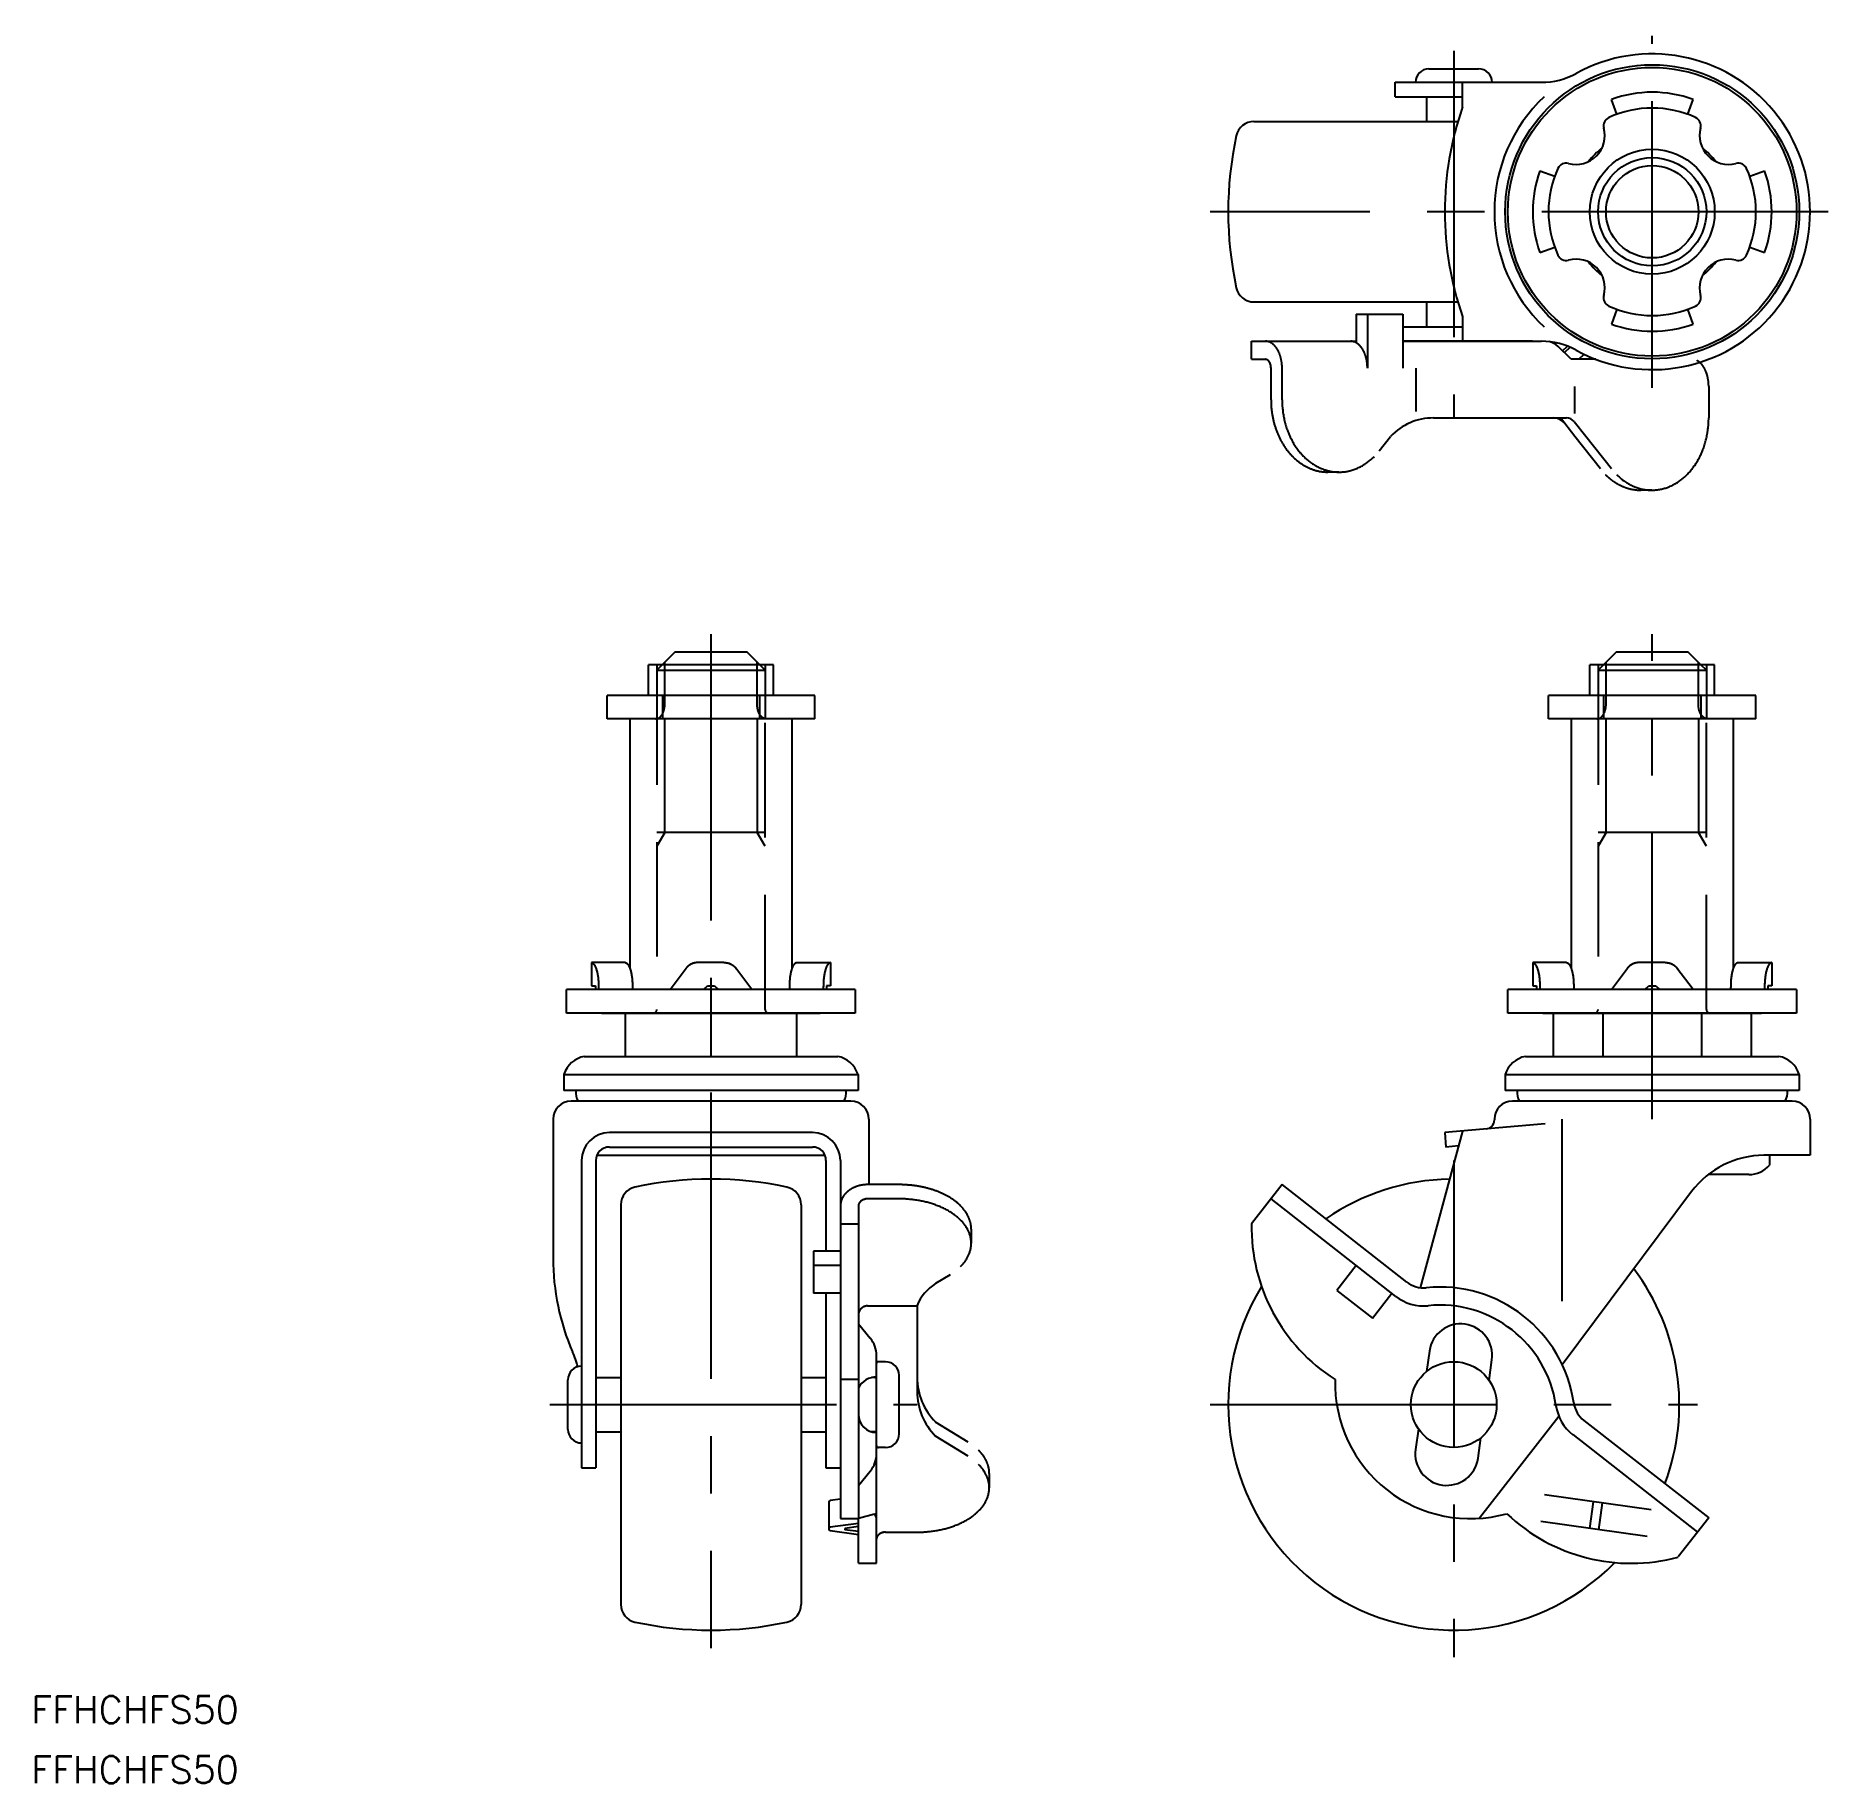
# Model space of a CAD drawing. Extents: x -157 to 41, y -42 to 152.
import ezdxf

# ---------------------------------------------------------------- set-up
doc = ezdxf.new("R2010")
doc.units = 0
doc.linetypes.add('CENTER', pattern=[50.8, 31.75, -6.35, 6.35, -6.35])
doc.linetypes.add('DASHED', pattern=[19.05, 12.7, -6.35])
doc.layers.get('0').update_dxf_attribs({"linetype": 'CONTINUOUS'})
doc.layers.add('CENTER', color=1, linetype='CENTER')
doc.styles.get("Standard").update_dxf_attribs({"font": 'txt.shx', "height": 3, "bigfont": 'bigfont.shx'})

msp = doc.modelspace()

# ---------------------------------------------------------------- texts
at = {"color": 7, "linetype": 'CONTINUOUS'}
for p in [(-157.67, -35.31), (-157.67, -41.96)]:
    msp.add_text('FFHCHFS50', height=3, dxfattribs=at).set_placement(p)

# ---------------------------------------------------------------- linework, layer by layer
at = {"color": 7, "linetype": 'CONTINUOUS'}
for p, q in [((-2.75, 148.06), (2.75, 148.06)), ((-6.5, 144.96), (-6.5, 146.56)), ((-6.5, 146.56), (9.72, 146.56)), ((0.98, 143.82), (0.98, 146.56)), ((-6.5, 144.96), (0.98, 144.96)), ((-3, 142.21), (-3, 144.96)), ((18.07, 143.01), (17.47, 144.66)), ((25.93, 143.01), (26.53, 144.66)), ((-22.15, 142.21), (0.46, 142.21)), ((9.55, 136.74), (11.19, 136.14)), ((32.81, 136.14), (34.45, 136.74)), ((9.55, 127.68), (11.19, 128.27)), ((32.81, 128.27), (34.45, 127.68)), ((-22.15, 122.21), (0.46, 122.21)), ((-3, 119.46), (-3, 122.21)), ((18.07, 121.4), (17.47, 119.76)), ((26.53, 119.76), (25.93, 121.4)), ((-10.8, 120.86), (-10.8, 117.69)), ((-10.8, 120.86), (-5.63, 120.86)), ((-9.57, 120.86), (-9.57, 114.86)), ((-5.63, 120.86), (-5.63, 114.86)), ((-5.63, 119.46), (0.98, 119.46)), ((0.98, 120.59), (0.98, 117.86)), ((-22.41, 117.86), (-10.8, 117.86)), ((-22.41, 115.86), (-22.41, 117.86)), ((8.73, 117.86), (-5.63, 117.86)), ((-5.63, 117.86), (9.72, 117.86)), ((13.01, 115.86), (11.56, 117.29)), ((12.05, 116.8), (12.61, 117.32)), ((-22.41, 115.86), (-20.87, 115.86)), ((12.26, 116.6), (12.9, 117.2)), ((15.76, 115.86), (13.01, 115.86)), ((13.88, 115.86), (14.47, 116.41)), ((-20.25, 111.36), (-20.25, 114.86)), ((-19.02, 111.36), (-19.02, 114.86)), ((-4.19, 114.86), (-4.19, 110.06)), ((13.43, 109.85), (13.43, 112.86)), ((28.26, 112.86), (28.26, 109.36)), ((-2.25, 109.36), (12.49, 109.36)), ((13.42, 107.31), (11.84, 109.36)), ((-8.26, 105.7), (-7, 107.31)), ((14.65, 107.31), (13.35, 108.94)), ((16.26, 103.7), (13.42, 107.31)), ((17.5, 103.7), (14.65, 107.31)), ((-12.72, 103.36), (-13.95, 103.36)), ((21.95, 101.36), (20.72, 101.36)), ((-75.41, 82), (-89.25, 82)), ((-89.25, 78.6), (-89.25, 82)), ((-86.33, 83.4), (-87.73, 82)), ((-78.33, 83.4), (-86.33, 83.4)), ((-76.93, 82), (-78.33, 83.4)), ((-75.41, 78.6), (-75.41, 82)), ((15.08, 78.6), (15.08, 82)), ((28.92, 82), (15.08, 82)), ((18, 83.4), (16.6, 82)), ((26, 83.4), (18, 83.4)), ((27.4, 82), (26, 83.4)), ((28.92, 78.6), (28.92, 82)), ((-93.83, 76), (-93.83, 78.6)), ((-70.83, 78.6), (-93.83, 78.6)), ((-87.72, 78.6), (-87.72, 76)), ((-76.94, 78.6), (-76.94, 76)), ((-70.83, 76), (-70.83, 78.6)), ((10.5, 76), (10.5, 78.6)), ((33.5, 78.6), (10.5, 78.6)), ((16.61, 78.6), (16.61, 76)), ((27.39, 78.6), (27.39, 76)), ((33.5, 76), (33.5, 78.6)), ((-70.83, 76), (-93.83, 76)), ((-91.33, 76), (-91.33, 48.41)), ((-73.33, 76), (-91.33, 76)), ((-73.33, 48.41), (-73.33, 76)), ((33.5, 76), (10.5, 76)), ((13, 76), (13, 48.41)), ((31, 76), (13, 76)), ((31, 48.41), (31, 76)), ((-95.58, 49), (-95.58, 46.4)), ((-91.82, 49), (-95.58, 49)), ((-86.86, 46), (-85.07, 48.39)), ((-80.91, 49), (-83.75, 49)), ((-77.8, 46), (-79.59, 48.39)), ((-72.84, 49), (-69.08, 49)), ((-69.08, 49), (-69.08, 46.4)), ((8.75, 49), (8.75, 46.4)), ((12.51, 49), (8.75, 49)), ((17.47, 46), (19.26, 48.39)), ((23.42, 49), (20.58, 49)), ((26.53, 46), (24.74, 48.39)), ((31.49, 49), (35.25, 49)), ((35.25, 49), (35.25, 46.4)), ((-98.33, 43.4), (-98.33, 46)), ((-66.33, 46), (-98.33, 46)), ((-95.58, 46.4), (-95.14, 46.4)), ((-95.14, 46.4), (-95.14, 46)), ((-83.16, 46), (-82.72, 46.4)), ((-82.72, 46.4), (-81.95, 46.4)), ((-81.95, 46.4), (-81.5, 46)), ((-69.08, 46.4), (-69.52, 46.4)), ((-69.52, 46.4), (-69.52, 46)), ((-66.33, 46), (-66.33, 43.4)), ((6, 43.4), (6, 46)), ((38, 46), (6, 46)), ((8.75, 46.4), (9.19, 46.4)), ((9.19, 46.4), (9.19, 46)), ((21.17, 46), (21.61, 46.4)), ((21.61, 46.4), (22.39, 46.4)), ((22.39, 46.4), (22.83, 46)), ((35.25, 46.4), (34.81, 46.4)), ((34.81, 46.4), (34.81, 46)), ((38, 46), (38, 43.4)), ((-66.33, 43.4), (-98.33, 43.4)), ((-94.45, 43.4), (-70.21, 43.4)), ((-91.83, 43.4), (-91.83, 38.6)), ((-82.33, 43.4), (-82.33, 38.6)), ((-72.83, 38.6), (-72.83, 43.4)), ((38, 43.4), (6, 43.4)), ((9.88, 43.4), (34.12, 43.4)), ((11.03, 43.4), (11.03, 38.6)), ((32.97, 43.4), (11.03, 43.4)), ((16.52, 43.4), (16.52, 38.6)), ((27.48, 43.4), (27.48, 38.6)), ((32.97, 43.4), (32.97, 38.6)), ((-96.38, 38.6), (-68.28, 38.6)), ((7.95, 38.6), (36.05, 38.6)), ((-98.63, 36.6), (-98.63, 34.8)), ((-98.63, 36.6), (-66.03, 36.6)), ((-66.03, 36.6), (-66.03, 34.8)), ((5.7, 36.6), (5.7, 34.8)), ((5.7, 36.6), (38.3, 36.6)), ((38.3, 36.6), (38.3, 34.8)), ((-66.03, 34.8), (-98.63, 34.8)), ((38.3, 34.8), (5.7, 34.8)), ((-66.83, 33.63), (-97.83, 33.63)), ((37.5, 33.63), (6.5, 33.63)), ((-99.83, 31.63), (-99.83, 16.24)), ((-71.08, 30.15), (-93.58, 30.15)), ((-64.83, 31.63), (-64.83, 24.38)), ((0.98, 30.32), (-3.73, 12.96)), ((10.12, 31.12), (-1, 30.15)), ((-1, 30.15), (-0.86, 28.55)), ((4.5, 31.63), (4.5, 31.55)), ((11.98, 31.63), (11.98, 11.45)), ((39.5, 31.63), (39.5, 27.63)), ((-93.58, 28.55), (-71.08, 28.55)), ((0.53, 28.68), (-0.86, 28.55)), ((-96.68, 27.05), (-96.68, -7)), ((-95.08, 27.05), (-95.08, -7)), ((-94.97, 27.63), (-69.7, 27.63)), ((-69.58, 27.05), (-69.58, 16.99)), ((-67.98, 27.05), (-67.98, -7)), ((39.5, 27.63), (34.38, 27.63)), ((35, 27.63), (35, 26.55)), ((-61.48, 24.38), (-64.98, 24.38)), ((-19.02, 24.38), (-22.41, 20.05)), ((-5.19, 13.58), (-19.02, 24.38)), ((32.72, 25.5), (28.21, 25.5)), ((-92.33, 22.15), (-92.33, -22.15)), ((-72.33, 22.15), (-72.33, -22.15)), ((-67.98, 22.02), (-67.98, -12.64)), ((-65.98, 22.02), (-65.98, -12.64)), ((-61.48, 22.8), (-64.98, 22.8)), ((-6.42, 12), (-20.25, 22.8)), ((26.37, 23.61), (12.03, 4.42)), ((-67.98, 20.05), (-65.98, 20.05)), ((-53.48, 19.45), (-53.48, 17.88)), ((-70.98, 16.99), (-70.98, 12.34)), ((-67.98, 16.99), (-70.98, 16.99)), ((-67.98, 15.42), (-70.98, 15.42)), ((-55.82, 14.4), (-57.43, 13.41)), ((-10.8, 15.42), (-12.95, 12.66)), ((-67.98, 12.34), (-70.98, 12.34)), ((-69.58, 12.34), (-69.58, -7)), ((-12.95, 12.66), (-9.01, 9.58)), ((-9.01, 9.58), (-6.86, 12.34)), ((-64.98, 10.94), (-59.48, 10.94)), ((-59.48, 10.96), (-59.48, 1.44)), ((-59.48, 10.96), (-59.48, 1.44)), ((-65.98, 8.95), (-64.67, 7.36)), ((-63.98, -17.59), (-63.98, 5.45)), ((-62.98, 4.75), (-63.78, 4.75)), ((-2.7, 5.93), (-3.02, 3.67)), ((3.91, 2.69), (4.23, 4.96)), ((-98.18, -2.75), (-98.18, 2.75)), ((-95.08, 3), (-92.33, 3)), ((-72.33, 3), (-69.58, 3)), ((-65.98, 2.78), (-67.98, 2.78)), ((-64.18, 3), (-64.54, 3)), ((-61.48, -3.25), (-61.48, 3.25)), ((-53.82, -4.15), (-57.43, -1.93)), ((11.66, -1.32), (2.84, -12.6)), ((14.43, -1.75), (28.26, -12.56)), ((-95.08, -3), (-92.33, -3)), ((-72.33, -3), (-69.58, -3)), ((-64.18, -3), (-64.61, -3)), ((-53.82, -5.73), (-57.43, -3.51)), ((-3.91, -2.69), (-4.23, -4.96)), ((2.7, -5.93), (3.02, -3.67)), ((13.2, -3.33), (27.03, -14.14)), ((-62.98, -4.75), (-63.78, -4.75)), ((-96.68, -7), (-95.08, -7)), ((-69.58, -7), (-67.98, -7)), ((-65.98, -8.95), (-64.67, -7.36)), ((-51.48, -7.63), (-51.48, -9.21)), ((-69.28, -10.83), (-69.28, -13.8)), ((-67.98, -10.47), (-69.11, -10.63)), ((21.87, -11.66), (10.07, -10)), ((15.47, -10.76), (15.06, -13.73)), ((16.46, -10.9), (16.05, -13.87)), ((-65.98, -13.17), (-69.11, -13.6)), ((-67.98, -12.64), (-65.98, -12.64)), ((-65.98, -13.52), (-67.48, -13.73)), ((-67.48, -13.73), (-67.48, -13.87)), ((-65.98, -14.08), (-67.48, -13.87)), ((-65.98, -12.71), (-66.08, -12.64)), ((-65.98, -12.6), (-64.21, -12.09)), ((-65.98, -17.59), (-65.98, -12.71)), ((21.45, -14.63), (9.65, -12.97)), ((28.26, -12.56), (24.87, -16.89)), ((-65.98, -14.43), (-69.11, -14)), ((-62.98, -14.14), (-59.48, -14.14)), ((-65.98, -17.59), (-63.98, -17.59))]:
    msp.add_line(p, q, dxfattribs=at)
at = {"color": 3, "linetype": 'DASHED'}
for p, q in [((-88.33, 82), (-88.33, 76.1)), ((-88.33, 81.4), (-87.73, 82)), ((-87.45, 77.6), (-87.45, 82)), ((-87.45, 77.6), (-87.45, 82)), ((-77.21, 77.6), (-77.21, 82)), ((-76.33, 81.4), (-76.93, 82)), ((-76.33, 82), (-76.33, 76.1)), ((16, 81.4), (16.6, 82)), ((16, 82), (16, 76.1)), ((16.88, 77.6), (16.88, 82)), ((16.88, 77.6), (16.88, 82)), ((27.12, 77.6), (27.12, 82)), ((28, 81.4), (27.4, 82)), ((28, 82), (28, 76.1)), ((-88.33, 81.4), (-76.33, 81.4)), ((-88.33, 81.4), (-88.33, 43.8)), ((-76.33, 43.8), (-76.33, 81.4)), ((16, 81.4), (16, 43.8)), ((16, 81.4), (28, 81.4)), ((28, 43.8), (28, 81.4)), ((-87.45, 63.4), (-87.45, 76)), ((-77.21, 76), (-77.21, 63.4)), ((16.88, 63.4), (16.88, 76)), ((27.12, 76), (27.12, 63.4)), ((-76.33, 63.4), (-88.33, 63.4)), ((-87.45, 63.4), (-88.33, 61.88)), ((-76.33, 61.88), (-77.21, 63.4)), ((16.88, 63.4), (16, 61.88)), ((28, 63.4), (16, 63.4)), ((28, 61.88), (27.12, 63.4))]:
    msp.add_line(p, q, dxfattribs=at)
at = {"color": 3, "linetype": 'CONTINUOUS'}
for p, q in [((-87.45, 82), (-87.45, 82.28)), ((-77.21, 82), (-77.21, 82.28)), ((16.88, 82), (16.88, 82.28)), ((27.12, 82), (27.12, 82.28))]:
    msp.add_line(p, q, dxfattribs=at)
at = {"color": 7, "linetype": 'CONTINUOUS'}
for points in [[(-19.02, 114.86, 0), (-19.02, 114.89, 0), (-19.02, 114.93, 0), (-19.02, 114.97, 0), (-19.03, 115, 0), (-19.03, 115.04, 0), (-19.03, 115.08, 0), (-19.03, 115.11, 0), (-19.03, 115.15, 0), (-19.03, 115.19, 0), (-19.04, 115.22, 0), (-19.04, 115.26, 0), (-19.04, 115.3, 0), (-19.05, 115.33, 0), (-19.05, 115.37, 0), (-19.05, 115.41, 0), (-19.06, 115.44, 0), (-19.06, 115.48, 0), (-19.07, 115.52, 0), (-19.07, 115.55, 0), (-19.08, 115.59, 0), (-19.08, 115.62, 0), (-19.09, 115.66, 0), (-19.1, 115.69, 0), (-19.1, 115.73, 0), (-19.11, 115.76, 0), (-19.12, 115.8, 0), (-19.12, 115.83, 0), (-19.13, 115.87, 0), (-19.14, 115.9, 0), (-19.15, 115.94, 0), (-19.15, 115.97, 0), (-19.16, 116.01, 0), (-19.17, 116.04, 0), (-19.18, 116.07, 0), (-19.19, 116.11, 0), (-19.2, 116.14, 0), (-19.21, 116.17, 0), (-19.22, 116.21, 0), (-19.23, 116.24, 0), (-19.24, 116.27, 0), (-19.25, 116.3, 0), (-19.26, 116.34, 0), (-19.27, 116.37, 0), (-19.29, 116.4, 0), (-19.3, 116.43, 0), (-19.31, 116.46, 0), (-19.32, 116.49, 0), (-19.33, 116.52, 0), (-19.35, 116.56, 0), (-19.36, 116.58, 0), (-19.37, 116.61, 0), (-19.39, 116.64, 0), (-19.4, 116.67, 0), (-19.41, 116.7, 0), (-19.43, 116.73, 0), (-19.44, 116.76, 0), (-19.46, 116.79, 0), (-19.47, 116.82, 0), (-19.49, 116.84, 0), (-19.5, 116.87, 0), (-19.52, 116.9, 0), (-19.53, 116.93, 0), (-19.55, 116.95, 0), (-19.56, 116.98, 0), (-19.58, 117, 0), (-19.6, 117.03, 0), (-19.61, 117.06, 0), (-19.63, 117.08, 0), (-19.65, 117.11, 0), (-19.66, 117.13, 0), (-19.68, 117.15, 0), (-19.7, 117.18, 0), (-19.72, 117.2, 0), (-19.73, 117.22, 0), (-19.75, 117.25, 0), (-19.77, 117.27, 0), (-19.79, 117.29, 0), (-19.81, 117.31, 0), (-19.82, 117.33, 0), (-19.84, 117.35, 0), (-19.86, 117.37, 0), (-19.88, 117.39, 0), (-19.9, 117.41, 0), (-19.92, 117.43, 0), (-19.94, 117.45, 0), (-19.96, 117.47, 0), (-19.98, 117.49, 0), (-20, 117.5, 0), (-20.02, 117.52, 0), (-20.04, 117.54, 0), (-20.06, 117.55, 0), (-20.08, 117.57, 0), (-20.1, 117.58, 0), (-20.12, 117.6, 0), (-20.14, 117.61, 0), (-20.16, 117.63, 0), (-20.18, 117.64, 0), (-20.21, 117.66, 0), (-20.23, 117.67, 0), (-20.25, 117.68, 0), (-20.27, 117.69, 0), (-20.29, 117.71, 0), (-20.31, 117.72, 0), (-20.33, 117.73, 0), (-20.36, 117.74, 0), (-20.38, 117.75, 0), (-20.4, 117.76, 0), (-20.42, 117.77, 0), (-20.44, 117.78, 0), (-20.47, 117.78, 0), (-20.49, 117.79, 0), (-20.51, 117.8, 0), (-20.53, 117.81, 0), (-20.55, 117.81, 0), (-20.58, 117.82, 0), (-20.6, 117.83, 0), (-20.62, 117.83, 0), (-20.64, 117.83, 0), (-20.67, 117.84, 0), (-20.69, 117.84, 0), (-20.71, 117.85, 0), (-20.73, 117.85, 0), (-20.76, 117.85, 0), (-20.78, 117.85, 0), (-20.8, 117.86, 0), (-20.82, 117.86, 0), (-20.85, 117.86, 0), (-20.87, 117.86, 0)], [(-9.57, 114.86, 0), (-9.57, 114.89, 0), (-9.57, 114.93, 0), (-9.57, 114.97, 0), (-9.57, 115, 0), (-9.57, 115.04, 0), (-9.57, 115.08, 0), (-9.57, 115.11, 0), (-9.58, 115.15, 0), (-9.58, 115.19, 0), (-9.58, 115.22, 0), (-9.58, 115.26, 0), (-9.59, 115.3, 0), (-9.59, 115.33, 0), (-9.59, 115.37, 0), (-9.6, 115.41, 0), (-9.6, 115.44, 0), (-9.61, 115.48, 0), (-9.61, 115.52, 0), (-9.62, 115.55, 0), (-9.62, 115.59, 0), (-9.63, 115.62, 0), (-9.63, 115.66, 0), (-9.64, 115.69, 0), (-9.65, 115.73, 0), (-9.65, 115.76, 0), (-9.66, 115.8, 0), (-9.67, 115.83, 0), (-9.67, 115.87, 0), (-9.68, 115.9, 0), (-9.69, 115.94, 0), (-9.7, 115.97, 0), (-9.71, 116.01, 0), (-9.72, 116.04, 0), (-9.73, 116.07, 0), (-9.73, 116.11, 0), (-9.74, 116.14, 0), (-9.75, 116.17, 0), (-9.76, 116.21, 0), (-9.77, 116.24, 0), (-9.78, 116.27, 0), (-9.8, 116.3, 0), (-9.81, 116.34, 0), (-9.82, 116.37, 0), (-9.83, 116.4, 0), (-9.84, 116.43, 0), (-9.85, 116.46, 0), (-9.87, 116.49, 0), (-9.88, 116.52, 0), (-9.89, 116.56, 0), (-9.9, 116.58, 0), (-9.92, 116.61, 0), (-9.93, 116.64, 0), (-9.94, 116.67, 0), (-9.96, 116.7, 0), (-9.97, 116.73, 0), (-9.99, 116.76, 0), (-10, 116.79, 0), (-10.02, 116.82, 0), (-10.03, 116.84, 0), (-10.05, 116.87, 0), (-10.06, 116.9, 0), (-10.08, 116.93, 0), (-10.09, 116.95, 0), (-10.11, 116.98, 0), (-10.12, 117, 0), (-10.14, 117.03, 0), (-10.16, 117.06, 0), (-10.17, 117.08, 0), (-10.19, 117.11, 0), (-10.21, 117.13, 0), (-10.22, 117.15, 0), (-10.24, 117.18, 0), (-10.26, 117.2, 0), (-10.28, 117.22, 0), (-10.3, 117.25, 0), (-10.31, 117.27, 0), (-10.33, 117.29, 0), (-10.35, 117.31, 0), (-10.37, 117.33, 0), (-10.39, 117.35, 0), (-10.41, 117.37, 0), (-10.43, 117.39, 0), (-10.44, 117.41, 0), (-10.46, 117.43, 0), (-10.48, 117.45, 0), (-10.5, 117.47, 0), (-10.52, 117.49, 0), (-10.54, 117.5, 0), (-10.56, 117.52, 0), (-10.58, 117.54, 0), (-10.6, 117.55, 0), (-10.62, 117.57, 0), (-10.64, 117.58, 0), (-10.67, 117.6, 0), (-10.69, 117.61, 0), (-10.71, 117.63, 0), (-10.73, 117.64, 0), (-10.75, 117.66, 0), (-10.77, 117.67, 0), (-10.79, 117.68, 0), (-10.81, 117.69, 0), (-10.83, 117.71, 0), (-10.86, 117.72, 0), (-10.88, 117.73, 0), (-10.9, 117.74, 0), (-10.92, 117.75, 0), (-10.94, 117.76, 0), (-10.96, 117.77, 0), (-10.99, 117.78, 0), (-11.01, 117.78, 0), (-11.03, 117.79, 0), (-11.05, 117.8, 0), (-11.08, 117.81, 0), (-11.1, 117.81, 0), (-11.12, 117.82, 0), (-11.14, 117.83, 0), (-11.17, 117.83, 0), (-11.19, 117.83, 0), (-11.21, 117.84, 0), (-11.23, 117.84, 0), (-11.26, 117.85, 0), (-11.28, 117.85, 0), (-11.3, 117.85, 0), (-11.32, 117.85, 0), (-11.35, 117.86, 0), (-11.37, 117.86, 0), (-11.39, 117.86, 0), (-11.41, 117.86, 0)], [(-20.25, 114.86, 0), (-20.25, 114.87, 0), (-20.25, 114.88, 0), (-20.25, 114.89, 0), (-20.25, 114.91, 0), (-20.26, 114.92, 0), (-20.26, 114.93, 0), (-20.26, 114.94, 0), (-20.26, 114.96, 0), (-20.26, 114.97, 0), (-20.26, 114.98, 0), (-20.26, 114.99, 0), (-20.26, 115, 0), (-20.26, 115.02, 0), (-20.26, 115.03, 0), (-20.26, 115.04, 0), (-20.27, 115.05, 0), (-20.27, 115.06, 0), (-20.27, 115.08, 0), (-20.27, 115.09, 0), (-20.27, 115.1, 0), (-20.27, 115.11, 0), (-20.28, 115.12, 0), (-20.28, 115.14, 0), (-20.28, 115.15, 0), (-20.28, 115.16, 0), (-20.29, 115.17, 0), (-20.29, 115.18, 0), (-20.29, 115.19, 0), (-20.29, 115.21, 0), (-20.3, 115.22, 0), (-20.3, 115.23, 0), (-20.3, 115.24, 0), (-20.3, 115.25, 0), (-20.31, 115.26, 0), (-20.31, 115.27, 0), (-20.31, 115.28, 0), (-20.32, 115.3, 0), (-20.32, 115.31, 0), (-20.32, 115.32, 0), (-20.33, 115.33, 0), (-20.33, 115.34, 0), (-20.33, 115.35, 0), (-20.34, 115.36, 0), (-20.34, 115.37, 0), (-20.35, 115.38, 0), (-20.35, 115.39, 0), (-20.35, 115.4, 0), (-20.36, 115.41, 0), (-20.36, 115.42, 0), (-20.37, 115.43, 0), (-20.37, 115.44, 0), (-20.38, 115.45, 0), (-20.38, 115.46, 0), (-20.38, 115.47, 0), (-20.39, 115.48, 0), (-20.39, 115.49, 0), (-20.4, 115.5, 0), (-20.4, 115.51, 0), (-20.41, 115.52, 0), (-20.41, 115.53, 0), (-20.42, 115.54, 0), (-20.42, 115.55, 0), (-20.43, 115.56, 0), (-20.43, 115.56, 0), (-20.44, 115.57, 0), (-20.45, 115.58, 0), (-20.45, 115.59, 0), (-20.46, 115.6, 0), (-20.46, 115.61, 0), (-20.47, 115.61, 0), (-20.47, 115.62, 0), (-20.48, 115.63, 0), (-20.49, 115.64, 0), (-20.49, 115.65, 0), (-20.5, 115.65, 0), (-20.5, 115.66, 0), (-20.51, 115.67, 0), (-20.52, 115.67, 0), (-20.52, 115.68, 0), (-20.53, 115.69, 0), (-20.53, 115.7, 0), (-20.54, 115.7, 0), (-20.55, 115.71, 0), (-20.55, 115.72, 0), (-20.56, 115.72, 0), (-20.57, 115.73, 0), (-20.57, 115.73, 0), (-20.58, 115.74, 0), (-20.59, 115.75, 0), (-20.59, 115.75, 0), (-20.6, 115.76, 0), (-20.61, 115.76, 0), (-20.61, 115.77, 0), (-20.62, 115.77, 0), (-20.63, 115.78, 0), (-20.63, 115.78, 0), (-20.64, 115.79, 0), (-20.65, 115.79, 0), (-20.66, 115.8, 0), (-20.66, 115.8, 0), (-20.67, 115.8, 0), (-20.68, 115.81, 0), (-20.68, 115.81, 0), (-20.69, 115.81, 0), (-20.7, 115.82, 0), (-20.71, 115.82, 0), (-20.71, 115.83, 0), (-20.72, 115.83, 0), (-20.73, 115.83, 0), (-20.73, 115.83, 0), (-20.74, 115.84, 0), (-20.75, 115.84, 0), (-20.76, 115.84, 0), (-20.76, 115.84, 0), (-20.77, 115.84, 0), (-20.78, 115.85, 0), (-20.79, 115.85, 0), (-20.79, 115.85, 0), (-20.8, 115.85, 0), (-20.81, 115.85, 0), (-20.82, 115.85, 0), (-20.82, 115.86, 0), (-20.83, 115.86, 0), (-20.84, 115.86, 0), (-20.85, 115.86, 0), (-20.85, 115.86, 0), (-20.86, 115.86, 0), (-20.87, 115.86, 0)], [(28.26, 112.86, 0), (28.26, 112.89, 0), (28.26, 112.92, 0), (28.26, 112.95, 0), (28.26, 112.98, 0), (28.26, 113, 0), (28.25, 113.03, 0), (28.25, 113.06, 0), (28.25, 113.09, 0), (28.25, 113.12, 0), (28.25, 113.15, 0), (28.25, 113.18, 0), (28.24, 113.21, 0), (28.24, 113.24, 0), (28.24, 113.27, 0), (28.24, 113.3, 0), (28.23, 113.33, 0), (28.23, 113.36, 0), (28.23, 113.39, 0), (28.23, 113.42, 0), (28.22, 113.44, 0), (28.22, 113.47, 0), (28.21, 113.5, 0), (28.21, 113.53, 0), (28.21, 113.56, 0), (28.2, 113.59, 0), (28.2, 113.62, 0), (28.19, 113.65, 0), (28.19, 113.67, 0), (28.18, 113.7, 0), (28.18, 113.73, 0), (28.17, 113.76, 0), (28.17, 113.79, 0), (28.16, 113.82, 0), (28.16, 113.84, 0), (28.15, 113.87, 0), (28.14, 113.9, 0), (28.14, 113.93, 0), (28.13, 113.95, 0), (28.12, 113.98, 0), (28.12, 114.01, 0), (28.11, 114.04, 0), (28.1, 114.06, 0), (28.09, 114.09, 0), (28.09, 114.12, 0), (28.08, 114.14, 0), (28.07, 114.17, 0), (28.06, 114.2, 0), (28.06, 114.22, 0), (28.05, 114.25, 0), (28.04, 114.28, 0), (28.03, 114.3, 0), (28.02, 114.33, 0), (28.01, 114.35, 0), (28, 114.38, 0), (27.99, 114.4, 0), (27.98, 114.43, 0), (27.97, 114.45, 0), (27.96, 114.48, 0), (27.95, 114.5, 0), (27.94, 114.53, 0), (27.93, 114.55, 0), (27.92, 114.58, 0), (27.91, 114.6, 0), (27.9, 114.63, 0), (27.89, 114.65, 0), (27.88, 114.67, 0), (27.87, 114.7, 0), (27.86, 114.72, 0), (27.85, 114.74, 0), (27.84, 114.77, 0), (27.82, 114.79, 0), (27.81, 114.81, 0), (27.8, 114.83, 0), (27.79, 114.86, 0), (27.78, 114.88, 0), (27.76, 114.9, 0), (27.75, 114.92, 0), (27.74, 114.94, 0), (27.73, 114.96, 0), (27.71, 114.98, 0), (27.7, 115, 0), (27.69, 115.03, 0), (27.67, 115.05, 0), (27.66, 115.07, 0), (27.65, 115.09, 0), (27.63, 115.11, 0), (27.62, 115.12, 0), (27.61, 115.14, 0), (27.59, 115.16, 0), (27.58, 115.18, 0), (27.56, 115.2, 0), (27.55, 115.22, 0), (27.54, 115.24, 0), (27.52, 115.25, 0), (27.51, 115.27, 0), (27.49, 115.29, 0), (27.48, 115.31, 0), (27.46, 115.32, 0), (27.45, 115.34, 0), (27.43, 115.36, 0), (27.42, 115.37, 0), (27.4, 115.39, 0), (27.39, 115.41, 0), (27.37, 115.42, 0), (27.36, 115.44, 0), (27.34, 115.45, 0), (27.32, 115.47, 0), (27.31, 115.48, 0), (27.29, 115.49, 0), (27.28, 115.51, 0), (27.26, 115.52, 0), (27.24, 115.53, 0), (27.23, 115.55, 0), (27.21, 115.56, 0), (27.19, 115.57, 0), (27.18, 115.59, 0), (27.16, 115.6, 0), (27.15, 115.61, 0), (27.13, 115.62, 0), (27.11, 115.63, 0), (27.09, 115.64, 0), (27.08, 115.66, 0), (27.06, 115.67, 0), (27.04, 115.68, 0), (27.03, 115.69, 0), (27.01, 115.7, 0), (26.99, 115.7, 0), (26.97, 115.71, 0)], [(-20.25, 111.36, 0), (-20.25, 111.26, 0), (-20.25, 111.16, 0), (-20.25, 111.06, 0), (-20.25, 110.97, 0), (-20.24, 110.87, 0), (-20.24, 110.77, 0), (-20.23, 110.67, 0), (-20.22, 110.57, 0), (-20.22, 110.48, 0), (-20.21, 110.38, 0), (-20.2, 110.28, 0), (-20.19, 110.18, 0), (-20.17, 110.09, 0), (-20.16, 109.99, 0), (-20.15, 109.89, 0), (-20.13, 109.8, 0), (-20.12, 109.7, 0), (-20.1, 109.61, 0), (-20.08, 109.51, 0), (-20.07, 109.41, 0), (-20.05, 109.32, 0), (-20.03, 109.22, 0), (-20, 109.13, 0), (-19.98, 109.03, 0), (-19.96, 108.94, 0), (-19.94, 108.85, 0), (-19.91, 108.75, 0), (-19.89, 108.66, 0), (-19.86, 108.57, 0), (-19.83, 108.48, 0), (-19.8, 108.39, 0), (-19.77, 108.3, 0), (-19.74, 108.21, 0), (-19.71, 108.12, 0), (-19.68, 108.03, 0), (-19.65, 107.94, 0), (-19.62, 107.85, 0), (-19.58, 107.76, 0), (-19.55, 107.67, 0), (-19.51, 107.59, 0), (-19.47, 107.5, 0), (-19.44, 107.42, 0), (-19.4, 107.33, 0), (-19.36, 107.25, 0), (-19.32, 107.16, 0), (-19.28, 107.08, 0), (-19.23, 107, 0), (-19.19, 106.91, 0), (-19.15, 106.83, 0), (-19.1, 106.75, 0), (-19.06, 106.67, 0), (-19.01, 106.59, 0), (-18.97, 106.51, 0), (-18.92, 106.44, 0), (-18.87, 106.36, 0), (-18.82, 106.28, 0), (-18.77, 106.21, 0), (-18.72, 106.13, 0), (-18.67, 106.06, 0), (-18.62, 105.98, 0), (-18.57, 105.91, 0), (-18.52, 105.84, 0), (-18.46, 105.77, 0), (-18.41, 105.7, 0), (-18.35, 105.63, 0), (-18.3, 105.56, 0), (-18.24, 105.5, 0), (-18.18, 105.43, 0), (-18.13, 105.36, 0), (-18.07, 105.3, 0), (-18.01, 105.24, 0), (-17.95, 105.17, 0), (-17.89, 105.11, 0), (-17.83, 105.05, 0), (-17.77, 104.99, 0), (-17.71, 104.93, 0), (-17.64, 104.87, 0), (-17.58, 104.82, 0), (-17.52, 104.76, 0), (-17.45, 104.71, 0), (-17.39, 104.65, 0), (-17.32, 104.6, 0), (-17.26, 104.55, 0), (-17.19, 104.5, 0), (-17.12, 104.45, 0), (-17.06, 104.4, 0), (-16.99, 104.35, 0), (-16.92, 104.3, 0), (-16.85, 104.26, 0), (-16.78, 104.21, 0), (-16.72, 104.17, 0), (-16.65, 104.13, 0), (-16.58, 104.08, 0), (-16.5, 104.04, 0), (-16.43, 104, 0), (-16.36, 103.97, 0), (-16.29, 103.93, 0), (-16.22, 103.89, 0), (-16.15, 103.86, 0), (-16.07, 103.83, 0), (-16, 103.79, 0), (-15.93, 103.76, 0), (-15.85, 103.73, 0), (-15.78, 103.7, 0), (-15.71, 103.67, 0), (-15.63, 103.65, 0), (-15.56, 103.62, 0), (-15.48, 103.6, 0), (-15.41, 103.57, 0), (-15.33, 103.55, 0), (-15.26, 103.53, 0), (-15.18, 103.51, 0), (-15.1, 103.49, 0), (-15.03, 103.48, 0), (-14.95, 103.46, 0), (-14.88, 103.44, 0), (-14.8, 103.43, 0), (-14.72, 103.42, 0), (-14.64, 103.41, 0), (-14.57, 103.4, 0), (-14.49, 103.39, 0), (-14.41, 103.38, 0), (-14.34, 103.37, 0), (-14.26, 103.37, 0), (-14.18, 103.36, 0), (-14.1, 103.36, 0), (-14.03, 103.36, 0), (-13.95, 103.36, 0)], [(-19.02, 111.36, 0), (-19.02, 111.22, 0), (-19.02, 111.08, 0), (-19.01, 110.94, 0), (-19.01, 110.8, 0), (-19, 110.66, 0), (-18.99, 110.52, 0), (-18.98, 110.38, 0), (-18.96, 110.24, 0), (-18.95, 110.1, 0), (-18.93, 109.97, 0), (-18.91, 109.83, 0), (-18.88, 109.69, 0), (-18.86, 109.56, 0), (-18.83, 109.42, 0), (-18.81, 109.28, 0), (-18.78, 109.15, 0), (-18.75, 109.02, 0), (-18.71, 108.88, 0), (-18.68, 108.75, 0), (-18.64, 108.62, 0), (-18.6, 108.49, 0), (-18.56, 108.36, 0), (-18.52, 108.23, 0), (-18.48, 108.1, 0), (-18.43, 107.97, 0), (-18.38, 107.84, 0), (-18.33, 107.72, 0), (-18.28, 107.6, 0), (-18.23, 107.47, 0), (-18.18, 107.35, 0), (-18.12, 107.23, 0), (-18.06, 107.11, 0), (-18, 106.99, 0), (-17.94, 106.88, 0), (-17.88, 106.76, 0), (-17.81, 106.65, 0), (-17.75, 106.54, 0), (-17.68, 106.42, 0), (-17.61, 106.31, 0), (-17.54, 106.21, 0), (-17.47, 106.1, 0), (-17.4, 106, 0), (-17.32, 105.89, 0), (-17.25, 105.79, 0), (-17.17, 105.69, 0), (-17.09, 105.59, 0), (-17.01, 105.5, 0), (-16.93, 105.4, 0), (-16.85, 105.31, 0), (-16.76, 105.22, 0), (-16.68, 105.13, 0), (-16.59, 105.05, 0), (-16.5, 104.96, 0), (-16.42, 104.88, 0), (-16.33, 104.8, 0), (-16.23, 104.72, 0), (-16.14, 104.64, 0), (-16.05, 104.56, 0), (-15.96, 104.49, 0), (-15.86, 104.42, 0), (-15.76, 104.35, 0), (-15.67, 104.29, 0), (-15.57, 104.22, 0), (-15.47, 104.16, 0), (-15.37, 104.1, 0), (-15.27, 104.04, 0), (-15.17, 103.99, 0), (-15.07, 103.93, 0), (-14.96, 103.88, 0), (-14.86, 103.83, 0), (-14.76, 103.79, 0), (-14.65, 103.74, 0), (-14.55, 103.7, 0), (-14.44, 103.66, 0), (-14.34, 103.62, 0), (-14.23, 103.59, 0), (-14.12, 103.56, 0), (-14.01, 103.53, 0), (-13.91, 103.5, 0), (-13.8, 103.48, 0), (-13.69, 103.45, 0), (-13.58, 103.43, 0), (-13.47, 103.42, 0), (-13.36, 103.4, 0), (-13.25, 103.39, 0), (-13.14, 103.38, 0), (-13.03, 103.37, 0), (-12.92, 103.36, 0), (-12.81, 103.36, 0), (-12.7, 103.36, 0), (-12.59, 103.36, 0), (-12.48, 103.36, 0), (-12.37, 103.37, 0), (-12.26, 103.38, 0), (-12.15, 103.39, 0), (-12.04, 103.4, 0), (-11.93, 103.42, 0), (-11.82, 103.44, 0), (-11.71, 103.46, 0), (-11.6, 103.48, 0), (-11.5, 103.51, 0), (-11.39, 103.54, 0), (-11.28, 103.57, 0), (-11.17, 103.6, 0), (-11.07, 103.64, 0), (-10.96, 103.67, 0), (-10.85, 103.72, 0), (-10.75, 103.76, 0), (-10.65, 103.8, 0), (-10.54, 103.85, 0), (-10.44, 103.9, 0), (-10.34, 103.95, 0), (-10.23, 104, 0), (-10.13, 104.06, 0), (-10.03, 104.12, 0), (-9.93, 104.18, 0), (-9.84, 104.24, 0), (-9.74, 104.31, 0), (-9.64, 104.38, 0), (-9.55, 104.44, 0), (-9.45, 104.52, 0), (-9.36, 104.59, 0), (-9.26, 104.67, 0), (-9.17, 104.74, 0), (-9.08, 104.82, 0), (-8.99, 104.91, 0), (-8.9, 104.99, 0), (-8.82, 105.07, 0)], [(18.05, 103.07, 0), (18.14, 102.99, 0), (18.23, 102.91, 0), (18.32, 102.82, 0), (18.41, 102.74, 0), (18.5, 102.67, 0), (18.59, 102.59, 0), (18.69, 102.52, 0), (18.78, 102.44, 0), (18.88, 102.38, 0), (18.97, 102.31, 0), (19.07, 102.24, 0), (19.17, 102.18, 0), (19.27, 102.12, 0), (19.37, 102.06, 0), (19.47, 102, 0), (19.57, 101.95, 0), (19.67, 101.9, 0), (19.78, 101.85, 0), (19.88, 101.8, 0), (19.98, 101.76, 0), (20.09, 101.72, 0), (20.2, 101.67, 0), (20.3, 101.64, 0), (20.41, 101.6, 0), (20.52, 101.57, 0), (20.62, 101.54, 0), (20.73, 101.51, 0), (20.84, 101.48, 0), (20.95, 101.46, 0), (21.06, 101.44, 0), (21.17, 101.42, 0), (21.28, 101.4, 0), (21.38, 101.39, 0), (21.49, 101.38, 0), (21.6, 101.37, 0), (21.71, 101.36, 0), (21.82, 101.36, 0), (21.94, 101.36, 0), (22.05, 101.36, 0), (22.16, 101.36, 0), (22.27, 101.37, 0), (22.38, 101.38, 0), (22.49, 101.39, 0), (22.6, 101.4, 0), (22.71, 101.42, 0), (22.81, 101.43, 0), (22.92, 101.45, 0), (23.03, 101.48, 0), (23.14, 101.5, 0), (23.25, 101.53, 0), (23.36, 101.56, 0), (23.46, 101.59, 0), (23.57, 101.62, 0), (23.68, 101.66, 0), (23.78, 101.7, 0), (23.89, 101.74, 0), (23.99, 101.79, 0), (24.1, 101.83, 0), (24.2, 101.88, 0), (24.3, 101.93, 0), (24.4, 101.99, 0), (24.51, 102.04, 0), (24.61, 102.1, 0), (24.71, 102.16, 0), (24.8, 102.22, 0), (24.9, 102.29, 0), (25, 102.35, 0), (25.1, 102.42, 0), (25.19, 102.49, 0), (25.28, 102.56, 0), (25.38, 102.64, 0), (25.47, 102.72, 0), (25.56, 102.8, 0), (25.65, 102.88, 0), (25.74, 102.96, 0), (25.83, 103.05, 0), (25.91, 103.13, 0), (26, 103.22, 0), (26.08, 103.31, 0), (26.16, 103.4, 0), (26.25, 103.5, 0), (26.33, 103.59, 0), (26.4, 103.69, 0), (26.48, 103.79, 0), (26.56, 103.89, 0), (26.63, 104, 0), (26.71, 104.1, 0), (26.78, 104.21, 0), (26.85, 104.31, 0), (26.92, 104.42, 0), (26.98, 104.54, 0), (27.05, 104.65, 0), (27.11, 104.76, 0), (27.18, 104.88, 0), (27.24, 104.99, 0), (27.3, 105.11, 0), (27.35, 105.23, 0), (27.41, 105.35, 0), (27.46, 105.47, 0), (27.52, 105.6, 0), (27.57, 105.72, 0), (27.62, 105.84, 0), (27.66, 105.97, 0), (27.71, 106.1, 0), (27.75, 106.23, 0), (27.8, 106.36, 0), (27.84, 106.49, 0), (27.88, 106.62, 0), (27.91, 106.75, 0), (27.95, 106.88, 0), (27.98, 107.02, 0), (28.01, 107.15, 0), (28.04, 107.28, 0), (28.07, 107.42, 0), (28.1, 107.56, 0), (28.12, 107.69, 0), (28.14, 107.83, 0), (28.16, 107.97, 0), (28.18, 108.1, 0), (28.2, 108.24, 0), (28.21, 108.38, 0), (28.22, 108.52, 0), (28.23, 108.66, 0), (28.24, 108.8, 0), (28.25, 108.94, 0), (28.25, 109.08, 0), (28.26, 109.22, 0), (28.26, 109.36, 0)], [(16.82, 103.07, 0), (16.85, 103.05, 0), (16.87, 103.02, 0), (16.9, 103, 0), (16.92, 102.97, 0), (16.95, 102.95, 0), (16.98, 102.92, 0), (17, 102.9, 0), (17.03, 102.87, 0), (17.06, 102.85, 0), (17.08, 102.83, 0), (17.11, 102.8, 0), (17.14, 102.78, 0), (17.16, 102.75, 0), (17.19, 102.73, 0), (17.22, 102.71, 0), (17.25, 102.68, 0), (17.27, 102.66, 0), (17.3, 102.64, 0), (17.33, 102.61, 0), (17.36, 102.59, 0), (17.39, 102.57, 0), (17.41, 102.55, 0), (17.44, 102.53, 0), (17.47, 102.5, 0), (17.5, 102.48, 0), (17.53, 102.46, 0), (17.55, 102.44, 0), (17.58, 102.42, 0), (17.61, 102.4, 0), (17.64, 102.38, 0), (17.67, 102.36, 0), (17.7, 102.34, 0), (17.73, 102.32, 0), (17.75, 102.3, 0), (17.78, 102.28, 0), (17.81, 102.26, 0), (17.84, 102.24, 0), (17.87, 102.22, 0), (17.9, 102.2, 0), (17.93, 102.19, 0), (17.96, 102.17, 0), (17.99, 102.15, 0), (18.02, 102.13, 0), (18.05, 102.11, 0), (18.08, 102.09, 0), (18.11, 102.08, 0), (18.14, 102.06, 0), (18.17, 102.04, 0), (18.2, 102.03, 0), (18.23, 102.01, 0), (18.26, 101.99, 0), (18.29, 101.98, 0), (18.32, 101.96, 0), (18.35, 101.95, 0), (18.38, 101.93, 0), (18.41, 101.92, 0), (18.44, 101.9, 0), (18.47, 101.89, 0), (18.5, 101.87, 0), (18.53, 101.86, 0), (18.56, 101.84, 0), (18.6, 101.83, 0), (18.63, 101.81, 0), (18.66, 101.8, 0), (18.69, 101.78, 0), (18.72, 101.77, 0), (18.75, 101.76, 0), (18.78, 101.75, 0), (18.81, 101.73, 0), (18.84, 101.72, 0), (18.88, 101.71, 0), (18.91, 101.7, 0), (18.94, 101.68, 0), (18.97, 101.67, 0), (19, 101.66, 0), (19.03, 101.65, 0), (19.07, 101.64, 0), (19.1, 101.63, 0), (19.13, 101.62, 0), (19.16, 101.61, 0), (19.19, 101.6, 0), (19.22, 101.59, 0), (19.26, 101.58, 0), (19.29, 101.57, 0), (19.32, 101.56, 0), (19.35, 101.55, 0), (19.39, 101.54, 0), (19.42, 101.53, 0), (19.45, 101.52, 0), (19.48, 101.51, 0), (19.51, 101.51, 0), (19.55, 101.5, 0), (19.58, 101.49, 0), (19.61, 101.48, 0), (19.64, 101.48, 0), (19.68, 101.47, 0), (19.71, 101.46, 0), (19.74, 101.45, 0), (19.77, 101.45, 0), (19.81, 101.44, 0), (19.84, 101.44, 0), (19.87, 101.43, 0), (19.9, 101.43, 0), (19.94, 101.42, 0), (19.97, 101.42, 0), (20, 101.41, 0), (20.03, 101.41, 0), (20.07, 101.4, 0), (20.1, 101.4, 0), (20.13, 101.39, 0), (20.16, 101.39, 0), (20.2, 101.39, 0), (20.23, 101.38, 0), (20.26, 101.38, 0), (20.3, 101.38, 0), (20.33, 101.37, 0), (20.36, 101.37, 0), (20.39, 101.37, 0), (20.43, 101.37, 0), (20.46, 101.36, 0), (20.49, 101.36, 0), (20.53, 101.36, 0), (20.56, 101.36, 0), (20.59, 101.36, 0), (20.62, 101.36, 0), (20.66, 101.36, 0), (20.69, 101.36, 0), (20.72, 101.36, 0)], [(-83.75, 49, 0), (-83.76, 49, 0), (-83.78, 49, 0), (-83.79, 49, 0), (-83.8, 49, 0), (-83.82, 49, 0), (-83.83, 49, 0), (-83.84, 49, 0), (-83.86, 49, 0), (-83.87, 49, 0), (-83.88, 49, 0), (-83.9, 48.99, 0), (-83.91, 48.99, 0), (-83.92, 48.99, 0), (-83.94, 48.99, 0), (-83.95, 48.99, 0), (-83.96, 48.99, 0), (-83.98, 48.99, 0), (-83.99, 48.98, 0), (-84, 48.98, 0), (-84.01, 48.98, 0), (-84.03, 48.98, 0), (-84.04, 48.98, 0), (-84.05, 48.98, 0), (-84.07, 48.97, 0), (-84.08, 48.97, 0), (-84.09, 48.97, 0), (-84.11, 48.97, 0), (-84.12, 48.96, 0), (-84.13, 48.96, 0), (-84.14, 48.96, 0), (-84.16, 48.96, 0), (-84.17, 48.95, 0), (-84.18, 48.95, 0), (-84.19, 48.95, 0), (-84.21, 48.94, 0), (-84.22, 48.94, 0), (-84.23, 48.94, 0), (-84.25, 48.93, 0), (-84.26, 48.93, 0), (-84.27, 48.93, 0), (-84.28, 48.92, 0), (-84.3, 48.92, 0), (-84.31, 48.91, 0), (-84.32, 48.91, 0), (-84.33, 48.91, 0), (-84.34, 48.9, 0), (-84.36, 48.9, 0), (-84.37, 48.89, 0), (-84.38, 48.89, 0), (-84.39, 48.88, 0), (-84.4, 48.88, 0), (-84.42, 48.88, 0), (-84.43, 48.87, 0), (-84.44, 48.87, 0), (-84.45, 48.86, 0), (-84.46, 48.86, 0), (-84.48, 48.85, 0), (-84.49, 48.85, 0), (-84.5, 48.84, 0), (-84.51, 48.83, 0), (-84.52, 48.83, 0), (-84.53, 48.82, 0), (-84.55, 48.82, 0), (-84.56, 48.81, 0), (-84.57, 48.81, 0), (-84.58, 48.8, 0), (-84.59, 48.79, 0), (-84.6, 48.79, 0), (-84.61, 48.78, 0), (-84.62, 48.78, 0), (-84.63, 48.77, 0), (-84.65, 48.76, 0), (-84.66, 48.76, 0), (-84.67, 48.75, 0), (-84.68, 48.74, 0), (-84.69, 48.74, 0), (-84.7, 48.73, 0), (-84.71, 48.72, 0), (-84.72, 48.72, 0), (-84.73, 48.71, 0), (-84.74, 48.7, 0), (-84.75, 48.7, 0), (-84.76, 48.69, 0), (-84.77, 48.68, 0), (-84.78, 48.67, 0), (-84.79, 48.67, 0), (-84.8, 48.66, 0), (-84.81, 48.65, 0), (-84.82, 48.65, 0), (-84.83, 48.64, 0), (-84.84, 48.63, 0), (-84.85, 48.62, 0), (-84.86, 48.61, 0), (-84.87, 48.61, 0), (-84.88, 48.6, 0), (-84.88, 48.59, 0), (-84.89, 48.58, 0), (-84.9, 48.57, 0), (-84.91, 48.57, 0), (-84.92, 48.56, 0), (-84.93, 48.55, 0), (-84.94, 48.54, 0), (-84.95, 48.53, 0), (-84.95, 48.52, 0), (-84.96, 48.52, 0), (-84.97, 48.51, 0), (-84.98, 48.5, 0), (-84.99, 48.49, 0), (-85, 48.48, 0), (-85, 48.47, 0), (-85.01, 48.46, 0), (-85.02, 48.45, 0), (-85.03, 48.44, 0), (-85.03, 48.44, 0), (-85.04, 48.43, 0), (-85.05, 48.42, 0), (-85.06, 48.41, 0), (-85.06, 48.4, 0), (-85.07, 48.39, 0), (-85.08, 48.38, 0), (-85.08, 48.37, 0), (-85.09, 48.36, 0), (-85.1, 48.35, 0), (-85.1, 48.34, 0), (-85.11, 48.33, 0), (-85.12, 48.32, 0), (-85.12, 48.31, 0), (-85.13, 48.3, 0)], [(-80.91, 49, 0), (-80.9, 49, 0), (-80.88, 49, 0), (-80.87, 49, 0), (-80.86, 49, 0), (-80.84, 49, 0), (-80.83, 49, 0), (-80.82, 49, 0), (-80.8, 49, 0), (-80.79, 49, 0), (-80.78, 49, 0), (-80.76, 48.99, 0), (-80.75, 48.99, 0), (-80.74, 48.99, 0), (-80.73, 48.99, 0), (-80.71, 48.99, 0), (-80.7, 48.99, 0), (-80.69, 48.99, 0), (-80.67, 48.98, 0), (-80.66, 48.98, 0), (-80.65, 48.98, 0), (-80.63, 48.98, 0), (-80.62, 48.98, 0), (-80.61, 48.98, 0), (-80.59, 48.97, 0), (-80.58, 48.97, 0), (-80.57, 48.97, 0), (-80.56, 48.97, 0), (-80.54, 48.96, 0), (-80.53, 48.96, 0), (-80.52, 48.96, 0), (-80.5, 48.96, 0), (-80.49, 48.95, 0), (-80.48, 48.95, 0), (-80.47, 48.95, 0), (-80.45, 48.94, 0), (-80.44, 48.94, 0), (-80.43, 48.94, 0), (-80.42, 48.93, 0), (-80.4, 48.93, 0), (-80.39, 48.93, 0), (-80.38, 48.92, 0), (-80.37, 48.92, 0), (-80.35, 48.91, 0), (-80.34, 48.91, 0), (-80.33, 48.91, 0), (-80.32, 48.9, 0), (-80.3, 48.9, 0), (-80.29, 48.89, 0), (-80.28, 48.89, 0), (-80.27, 48.88, 0), (-80.26, 48.88, 0), (-80.24, 48.88, 0), (-80.23, 48.87, 0), (-80.22, 48.87, 0), (-80.21, 48.86, 0), (-80.2, 48.86, 0), (-80.19, 48.85, 0), (-80.17, 48.85, 0), (-80.16, 48.84, 0), (-80.15, 48.83, 0), (-80.14, 48.83, 0), (-80.13, 48.82, 0), (-80.12, 48.82, 0), (-80.1, 48.81, 0), (-80.09, 48.81, 0), (-80.08, 48.8, 0), (-80.07, 48.79, 0), (-80.06, 48.79, 0), (-80.05, 48.78, 0), (-80.04, 48.78, 0), (-80.03, 48.77, 0), (-80.02, 48.76, 0), (-80.01, 48.76, 0), (-79.99, 48.75, 0), (-79.98, 48.74, 0), (-79.97, 48.74, 0), (-79.96, 48.73, 0), (-79.95, 48.72, 0), (-79.94, 48.72, 0), (-79.93, 48.71, 0), (-79.92, 48.7, 0), (-79.91, 48.7, 0), (-79.9, 48.69, 0), (-79.89, 48.68, 0), (-79.88, 48.67, 0), (-79.87, 48.67, 0), (-79.86, 48.66, 0), (-79.85, 48.65, 0), (-79.84, 48.65, 0), (-79.83, 48.64, 0), (-79.82, 48.63, 0), (-79.81, 48.62, 0), (-79.8, 48.61, 0), (-79.79, 48.61, 0), (-79.79, 48.6, 0), (-79.78, 48.59, 0), (-79.77, 48.58, 0), (-79.76, 48.57, 0), (-79.75, 48.57, 0), (-79.74, 48.56, 0), (-79.73, 48.55, 0), (-79.72, 48.54, 0), (-79.72, 48.53, 0), (-79.71, 48.52, 0), (-79.7, 48.52, 0), (-79.69, 48.51, 0), (-79.68, 48.5, 0), (-79.67, 48.49, 0), (-79.67, 48.48, 0), (-79.66, 48.47, 0), (-79.65, 48.46, 0), (-79.64, 48.45, 0), (-79.63, 48.44, 0), (-79.63, 48.44, 0), (-79.62, 48.43, 0), (-79.61, 48.42, 0), (-79.61, 48.41, 0), (-79.6, 48.4, 0), (-79.59, 48.39, 0), (-79.58, 48.38, 0), (-79.58, 48.37, 0), (-79.57, 48.36, 0), (-79.56, 48.35, 0), (-79.56, 48.34, 0), (-79.55, 48.33, 0), (-79.54, 48.32, 0), (-79.54, 48.31, 0), (-79.53, 48.3, 0)], [(20.58, 49, 0), (20.57, 49, 0), (20.55, 49, 0), (20.54, 49, 0), (20.53, 49, 0), (20.51, 49, 0), (20.5, 49, 0), (20.49, 49, 0), (20.47, 49, 0), (20.46, 49, 0), (20.45, 49, 0), (20.43, 48.99, 0), (20.42, 48.99, 0), (20.41, 48.99, 0), (20.39, 48.99, 0), (20.38, 48.99, 0), (20.37, 48.99, 0), (20.36, 48.99, 0), (20.34, 48.98, 0), (20.33, 48.98, 0), (20.32, 48.98, 0), (20.3, 48.98, 0), (20.29, 48.98, 0), (20.28, 48.98, 0), (20.26, 48.97, 0), (20.25, 48.97, 0), (20.24, 48.97, 0), (20.23, 48.97, 0), (20.21, 48.96, 0), (20.2, 48.96, 0), (20.19, 48.96, 0), (20.17, 48.96, 0), (20.16, 48.95, 0), (20.15, 48.95, 0), (20.14, 48.95, 0), (20.12, 48.94, 0), (20.11, 48.94, 0), (20.1, 48.94, 0), (20.09, 48.93, 0), (20.07, 48.93, 0), (20.06, 48.93, 0), (20.05, 48.92, 0), (20.04, 48.92, 0), (20.02, 48.91, 0), (20.01, 48.91, 0), (20, 48.91, 0), (19.99, 48.9, 0), (19.97, 48.9, 0), (19.96, 48.89, 0), (19.95, 48.89, 0), (19.94, 48.88, 0), (19.93, 48.88, 0), (19.91, 48.88, 0), (19.9, 48.87, 0), (19.89, 48.87, 0), (19.88, 48.86, 0), (19.87, 48.86, 0), (19.85, 48.85, 0), (19.84, 48.85, 0), (19.83, 48.84, 0), (19.82, 48.83, 0), (19.81, 48.83, 0), (19.8, 48.82, 0), (19.79, 48.82, 0), (19.77, 48.81, 0), (19.76, 48.81, 0), (19.75, 48.8, 0), (19.74, 48.79, 0), (19.73, 48.79, 0), (19.72, 48.78, 0), (19.71, 48.78, 0), (19.7, 48.77, 0), (19.69, 48.76, 0), (19.67, 48.76, 0), (19.66, 48.75, 0), (19.65, 48.74, 0), (19.64, 48.74, 0), (19.63, 48.73, 0), (19.62, 48.72, 0), (19.61, 48.72, 0), (19.6, 48.71, 0), (19.59, 48.7, 0), (19.58, 48.7, 0), (19.57, 48.69, 0), (19.56, 48.68, 0), (19.55, 48.67, 0), (19.54, 48.67, 0), (19.53, 48.66, 0), (19.52, 48.65, 0), (19.51, 48.65, 0), (19.5, 48.64, 0), (19.49, 48.63, 0), (19.48, 48.62, 0), (19.47, 48.61, 0), (19.46, 48.61, 0), (19.45, 48.6, 0), (19.45, 48.59, 0), (19.44, 48.58, 0), (19.43, 48.57, 0), (19.42, 48.57, 0), (19.41, 48.56, 0), (19.4, 48.55, 0), (19.39, 48.54, 0), (19.38, 48.53, 0), (19.38, 48.52, 0), (19.37, 48.52, 0), (19.36, 48.51, 0), (19.35, 48.5, 0), (19.34, 48.49, 0), (19.34, 48.48, 0), (19.33, 48.47, 0), (19.32, 48.46, 0), (19.31, 48.45, 0), (19.3, 48.44, 0), (19.3, 48.44, 0), (19.29, 48.43, 0), (19.28, 48.42, 0), (19.27, 48.41, 0), (19.27, 48.4, 0), (19.26, 48.39, 0), (19.25, 48.38, 0), (19.25, 48.37, 0), (19.24, 48.36, 0), (19.23, 48.35, 0), (19.23, 48.34, 0), (19.22, 48.33, 0), (19.21, 48.32, 0), (19.21, 48.31, 0), (19.2, 48.3, 0)], [(23.42, 49, 0), (23.43, 49, 0), (23.45, 49, 0), (23.46, 49, 0), (23.47, 49, 0), (23.49, 49, 0), (23.5, 49, 0), (23.51, 49, 0), (23.53, 49, 0), (23.54, 49, 0), (23.55, 49, 0), (23.57, 48.99, 0), (23.58, 48.99, 0), (23.59, 48.99, 0), (23.61, 48.99, 0), (23.62, 48.99, 0), (23.63, 48.99, 0), (23.64, 48.99, 0), (23.66, 48.98, 0), (23.67, 48.98, 0), (23.68, 48.98, 0), (23.7, 48.98, 0), (23.71, 48.98, 0), (23.72, 48.98, 0), (23.74, 48.97, 0), (23.75, 48.97, 0), (23.76, 48.97, 0), (23.77, 48.97, 0), (23.79, 48.96, 0), (23.8, 48.96, 0), (23.81, 48.96, 0), (23.83, 48.96, 0), (23.84, 48.95, 0), (23.85, 48.95, 0), (23.86, 48.95, 0), (23.88, 48.94, 0), (23.89, 48.94, 0), (23.9, 48.94, 0), (23.91, 48.93, 0), (23.93, 48.93, 0), (23.94, 48.93, 0), (23.95, 48.92, 0), (23.96, 48.92, 0), (23.98, 48.91, 0), (23.99, 48.91, 0), (24, 48.91, 0), (24.01, 48.9, 0), (24.03, 48.9, 0), (24.04, 48.89, 0), (24.05, 48.89, 0), (24.06, 48.88, 0), (24.07, 48.88, 0), (24.09, 48.88, 0), (24.1, 48.87, 0), (24.11, 48.87, 0), (24.12, 48.86, 0), (24.13, 48.86, 0), (24.15, 48.85, 0), (24.16, 48.85, 0), (24.17, 48.84, 0), (24.18, 48.83, 0), (24.19, 48.83, 0), (24.2, 48.82, 0), (24.21, 48.82, 0), (24.23, 48.81, 0), (24.24, 48.81, 0), (24.25, 48.8, 0), (24.26, 48.79, 0), (24.27, 48.79, 0), (24.28, 48.78, 0), (24.29, 48.78, 0), (24.3, 48.77, 0), (24.31, 48.76, 0), (24.33, 48.76, 0), (24.34, 48.75, 0), (24.35, 48.74, 0), (24.36, 48.74, 0), (24.37, 48.73, 0), (24.38, 48.72, 0), (24.39, 48.72, 0), (24.4, 48.71, 0), (24.41, 48.7, 0), (24.42, 48.7, 0), (24.43, 48.69, 0), (24.44, 48.68, 0), (24.45, 48.67, 0), (24.46, 48.67, 0), (24.47, 48.66, 0), (24.48, 48.65, 0), (24.49, 48.65, 0), (24.5, 48.64, 0), (24.51, 48.63, 0), (24.52, 48.62, 0), (24.53, 48.61, 0), (24.54, 48.61, 0), (24.55, 48.6, 0), (24.55, 48.59, 0), (24.56, 48.58, 0), (24.57, 48.57, 0), (24.58, 48.57, 0), (24.59, 48.56, 0), (24.6, 48.55, 0), (24.61, 48.54, 0), (24.62, 48.53, 0), (24.62, 48.52, 0), (24.63, 48.52, 0), (24.64, 48.51, 0), (24.65, 48.5, 0), (24.66, 48.49, 0), (24.66, 48.48, 0), (24.67, 48.47, 0), (24.68, 48.46, 0), (24.69, 48.45, 0), (24.7, 48.44, 0), (24.7, 48.44, 0), (24.71, 48.43, 0), (24.72, 48.42, 0), (24.73, 48.41, 0), (24.73, 48.4, 0), (24.74, 48.39, 0), (24.75, 48.38, 0), (24.75, 48.37, 0), (24.76, 48.36, 0), (24.77, 48.35, 0), (24.77, 48.34, 0), (24.78, 48.33, 0), (24.79, 48.32, 0), (24.79, 48.31, 0), (24.8, 48.3, 0)], [(-64.98, 24.38, 0), (-65.02, 24.38, 0), (-65.05, 24.38, 0), (-65.09, 24.38, 0), (-65.13, 24.38, 0), (-65.16, 24.38, 0), (-65.2, 24.37, 0), (-65.24, 24.37, 0), (-65.27, 24.37, 0), (-65.31, 24.37, 0), (-65.35, 24.36, 0), (-65.38, 24.36, 0), (-65.42, 24.35, 0), (-65.46, 24.35, 0), (-65.49, 24.35, 0), (-65.53, 24.34, 0), (-65.57, 24.33, 0), (-65.6, 24.33, 0), (-65.64, 24.32, 0), (-65.67, 24.32, 0), (-65.71, 24.31, 0), (-65.75, 24.3, 0), (-65.78, 24.29, 0), (-65.82, 24.29, 0), (-65.85, 24.28, 0), (-65.89, 24.27, 0), (-65.92, 24.26, 0), (-65.96, 24.25, 0), (-65.99, 24.24, 0), (-66.03, 24.23, 0), (-66.06, 24.22, 0), (-66.09, 24.21, 0), (-66.13, 24.2, 0), (-66.16, 24.19, 0), (-66.2, 24.18, 0), (-66.23, 24.17, 0), (-66.26, 24.15, 0), (-66.3, 24.14, 0), (-66.33, 24.13, 0), (-66.36, 24.11, 0), (-66.39, 24.1, 0), (-66.43, 24.09, 0), (-66.46, 24.07, 0), (-66.49, 24.06, 0), (-66.52, 24.04, 0), (-66.55, 24.03, 0), (-66.59, 24.01, 0), (-66.62, 24, 0), (-66.65, 23.98, 0), (-66.68, 23.97, 0), (-66.71, 23.95, 0), (-66.74, 23.93, 0), (-66.77, 23.91, 0), (-66.8, 23.9, 0), (-66.83, 23.88, 0), (-66.86, 23.86, 0), (-66.88, 23.84, 0), (-66.91, 23.82, 0), (-66.94, 23.81, 0), (-66.97, 23.79, 0), (-67, 23.77, 0), (-67.02, 23.75, 0), (-67.05, 23.73, 0), (-67.08, 23.71, 0), (-67.1, 23.69, 0), (-67.13, 23.67, 0), (-67.15, 23.65, 0), (-67.18, 23.62, 0), (-67.2, 23.6, 0), (-67.23, 23.58, 0), (-67.25, 23.56, 0), (-67.28, 23.54, 0), (-67.3, 23.52, 0), (-67.32, 23.49, 0), (-67.35, 23.47, 0), (-67.37, 23.45, 0), (-67.39, 23.42, 0), (-67.41, 23.4, 0), (-67.43, 23.38, 0), (-67.45, 23.35, 0), (-67.47, 23.33, 0), (-67.5, 23.31, 0), (-67.52, 23.28, 0), (-67.53, 23.26, 0), (-67.55, 23.23, 0), (-67.57, 23.21, 0), (-67.59, 23.18, 0), (-67.61, 23.16, 0), (-67.63, 23.13, 0), (-67.64, 23.1, 0), (-67.66, 23.08, 0), (-67.68, 23.05, 0), (-67.69, 23.03, 0), (-67.71, 23, 0), (-67.72, 22.97, 0), (-67.74, 22.95, 0), (-67.75, 22.92, 0), (-67.77, 22.89, 0), (-67.78, 22.87, 0), (-67.79, 22.84, 0), (-67.81, 22.81, 0), (-67.82, 22.78, 0), (-67.83, 22.76, 0), (-67.84, 22.73, 0), (-67.85, 22.7, 0), (-67.86, 22.67, 0), (-67.87, 22.65, 0), (-67.88, 22.62, 0), (-67.89, 22.59, 0), (-67.9, 22.56, 0), (-67.91, 22.53, 0), (-67.92, 22.51, 0), (-67.92, 22.48, 0), (-67.93, 22.45, 0), (-67.94, 22.42, 0), (-67.94, 22.39, 0), (-67.95, 22.36, 0), (-67.95, 22.33, 0), (-67.96, 22.31, 0), (-67.96, 22.28, 0), (-67.97, 22.25, 0), (-67.97, 22.22, 0), (-67.97, 22.19, 0), (-67.97, 22.16, 0), (-67.98, 22.13, 0), (-67.98, 22.1, 0), (-67.98, 22.07, 0), (-67.98, 22.04, 0), (-67.98, 22.02, 0)], [(-53.48, 19.45, 0), (-53.48, 19.52, 0), (-53.48, 19.58, 0), (-53.49, 19.64, 0), (-53.49, 19.7, 0), (-53.5, 19.76, 0), (-53.5, 19.82, 0), (-53.51, 19.88, 0), (-53.52, 19.94, 0), (-53.53, 20, 0), (-53.54, 20.06, 0), (-53.55, 20.12, 0), (-53.57, 20.18, 0), (-53.58, 20.24, 0), (-53.6, 20.3, 0), (-53.62, 20.36, 0), (-53.63, 20.42, 0), (-53.65, 20.47, 0), (-53.67, 20.53, 0), (-53.7, 20.59, 0), (-53.72, 20.65, 0), (-53.74, 20.71, 0), (-53.77, 20.77, 0), (-53.8, 20.83, 0), (-53.83, 20.88, 0), (-53.85, 20.94, 0), (-53.88, 21, 0), (-53.92, 21.06, 0), (-53.95, 21.11, 0), (-53.98, 21.17, 0), (-54.02, 21.23, 0), (-54.05, 21.28, 0), (-54.09, 21.34, 0), (-54.13, 21.4, 0), (-54.17, 21.45, 0), (-54.21, 21.51, 0), (-54.25, 21.56, 0), (-54.29, 21.61, 0), (-54.33, 21.67, 0), (-54.38, 21.72, 0), (-54.43, 21.78, 0), (-54.47, 21.83, 0), (-54.52, 21.88, 0), (-54.57, 21.93, 0), (-54.62, 21.99, 0), (-54.67, 22.04, 0), (-54.72, 22.09, 0), (-54.77, 22.14, 0), (-54.83, 22.19, 0), (-54.88, 22.24, 0), (-54.94, 22.29, 0), (-55, 22.34, 0), (-55.05, 22.39, 0), (-55.11, 22.44, 0), (-55.17, 22.48, 0), (-55.23, 22.53, 0), (-55.3, 22.58, 0), (-55.36, 22.63, 0), (-55.42, 22.67, 0), (-55.49, 22.72, 0), (-55.55, 22.76, 0), (-55.62, 22.81, 0), (-55.69, 22.85, 0), (-55.75, 22.89, 0), (-55.82, 22.94, 0), (-55.89, 22.98, 0), (-55.96, 23.02, 0), (-56.04, 23.06, 0), (-56.11, 23.1, 0), (-56.18, 23.14, 0), (-56.26, 23.18, 0), (-56.33, 23.22, 0), (-56.41, 23.26, 0), (-56.48, 23.3, 0), (-56.56, 23.34, 0), (-56.64, 23.37, 0), (-56.72, 23.41, 0), (-56.79, 23.45, 0), (-56.87, 23.48, 0), (-56.95, 23.52, 0), (-57.04, 23.55, 0), (-57.12, 23.58, 0), (-57.2, 23.62, 0), (-57.28, 23.65, 0), (-57.37, 23.68, 0), (-57.45, 23.71, 0), (-57.54, 23.74, 0), (-57.62, 23.77, 0), (-57.71, 23.8, 0), (-57.8, 23.83, 0), (-57.88, 23.85, 0), (-57.97, 23.88, 0), (-58.06, 23.91, 0), (-58.15, 23.93, 0), (-58.24, 23.96, 0), (-58.33, 23.98, 0), (-58.42, 24, 0), (-58.51, 24.03, 0), (-58.6, 24.05, 0), (-58.69, 24.07, 0), (-58.79, 24.09, 0), (-58.88, 24.11, 0), (-58.97, 24.13, 0), (-59.06, 24.15, 0), (-59.16, 24.17, 0), (-59.25, 24.18, 0), (-59.35, 24.2, 0), (-59.44, 24.22, 0), (-59.54, 24.23, 0), (-59.63, 24.25, 0), (-59.73, 24.26, 0), (-59.82, 24.27, 0), (-59.92, 24.29, 0), (-60.02, 24.3, 0), (-60.11, 24.31, 0), (-60.21, 24.32, 0), (-60.31, 24.33, 0), (-60.4, 24.34, 0), (-60.5, 24.34, 0), (-60.6, 24.35, 0), (-60.7, 24.36, 0), (-60.79, 24.36, 0), (-60.89, 24.37, 0), (-60.99, 24.37, 0), (-61.09, 24.37, 0), (-61.19, 24.38, 0), (-61.28, 24.38, 0), (-61.38, 24.38, 0), (-61.48, 24.38, 0)], [(-64.98, 22.8, 0), (-64.99, 22.8, 0), (-65.01, 22.8, 0), (-65.02, 22.8, 0), (-65.03, 22.8, 0), (-65.04, 22.8, 0), (-65.05, 22.8, 0), (-65.07, 22.8, 0), (-65.08, 22.8, 0), (-65.09, 22.8, 0), (-65.1, 22.8, 0), (-65.12, 22.8, 0), (-65.13, 22.8, 0), (-65.14, 22.79, 0), (-65.15, 22.79, 0), (-65.16, 22.79, 0), (-65.18, 22.79, 0), (-65.19, 22.79, 0), (-65.2, 22.78, 0), (-65.21, 22.78, 0), (-65.22, 22.78, 0), (-65.24, 22.78, 0), (-65.25, 22.78, 0), (-65.26, 22.77, 0), (-65.27, 22.77, 0), (-65.28, 22.77, 0), (-65.29, 22.76, 0), (-65.31, 22.76, 0), (-65.32, 22.76, 0), (-65.33, 22.75, 0), (-65.34, 22.75, 0), (-65.35, 22.75, 0), (-65.36, 22.74, 0), (-65.37, 22.74, 0), (-65.39, 22.74, 0), (-65.4, 22.73, 0), (-65.41, 22.73, 0), (-65.42, 22.72, 0), (-65.43, 22.72, 0), (-65.44, 22.72, 0), (-65.45, 22.71, 0), (-65.46, 22.71, 0), (-65.47, 22.7, 0), (-65.48, 22.7, 0), (-65.49, 22.69, 0), (-65.51, 22.69, 0), (-65.52, 22.68, 0), (-65.53, 22.68, 0), (-65.54, 22.67, 0), (-65.55, 22.67, 0), (-65.56, 22.66, 0), (-65.57, 22.65, 0), (-65.58, 22.65, 0), (-65.59, 22.64, 0), (-65.6, 22.64, 0), (-65.61, 22.63, 0), (-65.61, 22.62, 0), (-65.62, 22.62, 0), (-65.63, 22.61, 0), (-65.64, 22.61, 0), (-65.65, 22.6, 0), (-65.66, 22.59, 0), (-65.67, 22.59, 0), (-65.68, 22.58, 0), (-65.69, 22.57, 0), (-65.7, 22.57, 0), (-65.7, 22.56, 0), (-65.71, 22.55, 0), (-65.72, 22.55, 0), (-65.73, 22.54, 0), (-65.74, 22.53, 0), (-65.75, 22.52, 0), (-65.75, 22.52, 0), (-65.76, 22.51, 0), (-65.77, 22.5, 0), (-65.78, 22.49, 0), (-65.78, 22.49, 0), (-65.79, 22.48, 0), (-65.8, 22.47, 0), (-65.81, 22.46, 0), (-65.81, 22.45, 0), (-65.82, 22.45, 0), (-65.83, 22.44, 0), (-65.83, 22.43, 0), (-65.84, 22.42, 0), (-65.84, 22.41, 0), (-65.85, 22.4, 0), (-65.86, 22.4, 0), (-65.86, 22.39, 0), (-65.87, 22.38, 0), (-65.87, 22.37, 0), (-65.88, 22.36, 0), (-65.88, 22.35, 0), (-65.89, 22.34, 0), (-65.89, 22.34, 0), (-65.9, 22.33, 0), (-65.9, 22.32, 0), (-65.91, 22.31, 0), (-65.91, 22.3, 0), (-65.92, 22.29, 0), (-65.92, 22.28, 0), (-65.93, 22.27, 0), (-65.93, 22.26, 0), (-65.93, 22.25, 0), (-65.94, 22.24, 0), (-65.94, 22.24, 0), (-65.94, 22.23, 0), (-65.95, 22.22, 0), (-65.95, 22.21, 0), (-65.95, 22.2, 0), (-65.96, 22.19, 0), (-65.96, 22.18, 0), (-65.96, 22.17, 0), (-65.96, 22.16, 0), (-65.97, 22.15, 0), (-65.97, 22.14, 0), (-65.97, 22.13, 0), (-65.97, 22.12, 0), (-65.97, 22.11, 0), (-65.97, 22.1, 0), (-65.98, 22.09, 0), (-65.98, 22.08, 0), (-65.98, 22.07, 0), (-65.98, 22.06, 0), (-65.98, 22.05, 0), (-65.98, 22.04, 0), (-65.98, 22.04, 0), (-65.98, 22.03, 0), (-65.98, 22.02, 0)], [(-54.67, 15.3, 0), (-54.6, 15.37, 0), (-54.53, 15.44, 0), (-54.47, 15.51, 0), (-54.41, 15.58, 0), (-54.34, 15.65, 0), (-54.29, 15.73, 0), (-54.23, 15.8, 0), (-54.17, 15.87, 0), (-54.12, 15.95, 0), (-54.07, 16.02, 0), (-54.02, 16.1, 0), (-53.97, 16.18, 0), (-53.93, 16.25, 0), (-53.89, 16.33, 0), (-53.85, 16.41, 0), (-53.81, 16.49, 0), (-53.77, 16.57, 0), (-53.74, 16.64, 0), (-53.7, 16.72, 0), (-53.67, 16.8, 0), (-53.65, 16.88, 0), (-53.62, 16.96, 0), (-53.6, 17.04, 0), (-53.58, 17.12, 0), (-53.56, 17.2, 0), (-53.54, 17.29, 0), (-53.52, 17.37, 0), (-53.51, 17.45, 0), (-53.5, 17.53, 0), (-53.49, 17.61, 0), (-53.49, 17.69, 0), (-53.48, 17.77, 0), (-53.48, 17.86, 0), (-53.48, 17.94, 0), (-53.48, 18.02, 0), (-53.49, 18.1, 0), (-53.5, 18.18, 0), (-53.51, 18.26, 0), (-53.52, 18.35, 0), (-53.53, 18.43, 0), (-53.55, 18.51, 0), (-53.56, 18.59, 0), (-53.58, 18.67, 0), (-53.61, 18.75, 0), (-53.63, 18.83, 0), (-53.66, 18.91, 0), (-53.69, 18.99, 0), (-53.72, 19.07, 0), (-53.75, 19.15, 0), (-53.79, 19.23, 0), (-53.82, 19.31, 0), (-53.86, 19.38, 0), (-53.9, 19.46, 0), (-53.95, 19.54, 0), (-53.99, 19.61, 0), (-54.04, 19.69, 0), (-54.09, 19.77, 0), (-54.14, 19.84, 0), (-54.2, 19.92, 0), (-54.25, 19.99, 0), (-54.31, 20.06, 0), (-54.37, 20.14, 0), (-54.43, 20.21, 0), (-54.5, 20.28, 0), (-54.56, 20.35, 0), (-54.63, 20.42, 0), (-54.7, 20.49, 0), (-54.77, 20.56, 0), (-54.84, 20.63, 0), (-54.92, 20.7, 0), (-55, 20.76, 0), (-55.07, 20.83, 0), (-55.15, 20.89, 0), (-55.24, 20.96, 0), (-55.32, 21.02, 0), (-55.41, 21.08, 0), (-55.49, 21.14, 0), (-55.58, 21.21, 0), (-55.67, 21.27, 0), (-55.76, 21.32, 0), (-55.86, 21.38, 0), (-55.95, 21.44, 0), (-56.05, 21.5, 0), (-56.15, 21.55, 0), (-56.25, 21.6, 0), (-56.35, 21.66, 0), (-56.45, 21.71, 0), (-56.55, 21.76, 0), (-56.66, 21.81, 0), (-56.77, 21.86, 0), (-56.87, 21.91, 0), (-56.98, 21.95, 0), (-57.09, 22, 0), (-57.21, 22.04, 0), (-57.32, 22.08, 0), (-57.43, 22.13, 0), (-57.55, 22.17, 0), (-57.66, 22.21, 0), (-57.78, 22.25, 0), (-57.9, 22.28, 0), (-58.02, 22.32, 0), (-58.14, 22.35, 0), (-58.26, 22.39, 0), (-58.38, 22.42, 0), (-58.5, 22.45, 0), (-58.63, 22.48, 0), (-58.75, 22.51, 0), (-58.88, 22.54, 0), (-59, 22.56, 0), (-59.13, 22.59, 0), (-59.26, 22.61, 0), (-59.38, 22.63, 0), (-59.51, 22.65, 0), (-59.64, 22.67, 0), (-59.77, 22.69, 0), (-59.9, 22.71, 0), (-60.03, 22.72, 0), (-60.16, 22.74, 0), (-60.29, 22.75, 0), (-60.42, 22.76, 0), (-60.55, 22.77, 0), (-60.69, 22.78, 0), (-60.82, 22.79, 0), (-60.95, 22.79, 0), (-61.08, 22.8, 0), (-61.22, 22.8, 0), (-61.35, 22.8, 0), (-61.48, 22.8, 0)], [(-64.98, 10.94, 0), (-64.99, 10.94, 0), (-65.01, 10.94, 0), (-65.02, 10.94, 0), (-65.03, 10.94, 0), (-65.04, 10.94, 0), (-65.05, 10.94, 0), (-65.07, 10.94, 0), (-65.08, 10.93, 0), (-65.09, 10.93, 0), (-65.1, 10.93, 0), (-65.12, 10.93, 0), (-65.13, 10.93, 0), (-65.14, 10.93, 0), (-65.15, 10.92, 0), (-65.16, 10.92, 0), (-65.18, 10.92, 0), (-65.19, 10.92, 0), (-65.2, 10.91, 0), (-65.21, 10.91, 0), (-65.22, 10.91, 0), (-65.24, 10.91, 0), (-65.25, 10.9, 0), (-65.26, 10.9, 0), (-65.27, 10.9, 0), (-65.28, 10.89, 0), (-65.29, 10.89, 0), (-65.31, 10.88, 0), (-65.32, 10.88, 0), (-65.33, 10.88, 0), (-65.34, 10.87, 0), (-65.35, 10.87, 0), (-65.36, 10.86, 0), (-65.37, 10.86, 0), (-65.39, 10.85, 0), (-65.4, 10.85, 0), (-65.41, 10.84, 0), (-65.42, 10.84, 0), (-65.43, 10.83, 0), (-65.44, 10.83, 0), (-65.45, 10.82, 0), (-65.46, 10.82, 0), (-65.47, 10.81, 0), (-65.48, 10.8, 0), (-65.49, 10.8, 0), (-65.51, 10.79, 0), (-65.52, 10.78, 0), (-65.53, 10.78, 0), (-65.54, 10.77, 0), (-65.55, 10.76, 0), (-65.56, 10.76, 0), (-65.57, 10.75, 0), (-65.58, 10.74, 0), (-65.59, 10.73, 0), (-65.6, 10.73, 0), (-65.61, 10.72, 0), (-65.61, 10.71, 0), (-65.62, 10.7, 0), (-65.63, 10.7, 0), (-65.64, 10.69, 0), (-65.65, 10.68, 0), (-65.66, 10.67, 0), (-65.67, 10.66, 0), (-65.68, 10.65, 0), (-65.69, 10.65, 0), (-65.7, 10.64, 0), (-65.7, 10.63, 0), (-65.71, 10.62, 0), (-65.72, 10.61, 0), (-65.73, 10.6, 0), (-65.74, 10.59, 0), (-65.75, 10.58, 0), (-65.75, 10.57, 0), (-65.76, 10.56, 0), (-65.77, 10.55, 0), (-65.78, 10.54, 0), (-65.78, 10.53, 0), (-65.79, 10.52, 0), (-65.8, 10.51, 0), (-65.81, 10.5, 0), (-65.81, 10.49, 0), (-65.82, 10.48, 0), (-65.83, 10.47, 0), (-65.83, 10.46, 0), (-65.84, 10.45, 0), (-65.84, 10.44, 0), (-65.85, 10.43, 0), (-65.86, 10.42, 0), (-65.86, 10.41, 0), (-65.87, 10.4, 0), (-65.87, 10.39, 0), (-65.88, 10.38, 0), (-65.88, 10.37, 0), (-65.89, 10.36, 0), (-65.89, 10.34, 0), (-65.9, 10.33, 0), (-65.9, 10.32, 0), (-65.91, 10.31, 0), (-65.91, 10.3, 0), (-65.92, 10.29, 0), (-65.92, 10.28, 0), (-65.93, 10.26, 0), (-65.93, 10.25, 0), (-65.93, 10.24, 0), (-65.94, 10.23, 0), (-65.94, 10.22, 0), (-65.94, 10.21, 0), (-65.95, 10.19, 0), (-65.95, 10.18, 0), (-65.95, 10.17, 0), (-65.96, 10.16, 0), (-65.96, 10.15, 0), (-65.96, 10.13, 0), (-65.96, 10.12, 0), (-65.97, 10.11, 0), (-65.97, 10.1, 0), (-65.97, 10.09, 0), (-65.97, 10.07, 0), (-65.97, 10.06, 0), (-65.97, 10.05, 0), (-65.98, 10.04, 0), (-65.98, 10.02, 0), (-65.98, 10.01, 0), (-65.98, 10, 0), (-65.98, 9.99, 0), (-65.98, 9.98, 0), (-65.98, 9.96, 0), (-65.98, 9.95, 0), (-65.98, 9.94, 0)], [(-51.48, -7.63, 0), (-51.48, -7.61, 0), (-51.48, -7.59, 0), (-51.48, -7.57, 0), (-51.48, -7.55, 0), (-51.48, -7.53, 0), (-51.48, -7.51, 0), (-51.48, -7.49, 0), (-51.49, -7.46, 0), (-51.49, -7.44, 0), (-51.49, -7.42, 0), (-51.49, -7.4, 0), (-51.49, -7.38, 0), (-51.49, -7.36, 0), (-51.5, -7.34, 0), (-51.5, -7.32, 0), (-51.5, -7.29, 0), (-51.5, -7.27, 0), (-51.5, -7.25, 0), (-51.51, -7.23, 0), (-51.51, -7.21, 0), (-51.51, -7.19, 0), (-51.52, -7.17, 0), (-51.52, -7.15, 0), (-51.52, -7.13, 0), (-51.53, -7.1, 0), (-51.53, -7.08, 0), (-51.53, -7.06, 0), (-51.54, -7.04, 0), (-51.54, -7.02, 0), (-51.55, -7, 0), (-51.55, -6.98, 0), (-51.56, -6.96, 0), (-51.56, -6.94, 0), (-51.57, -6.92, 0), (-51.57, -6.89, 0), (-51.58, -6.87, 0), (-51.58, -6.85, 0), (-51.59, -6.83, 0), (-51.59, -6.81, 0), (-51.6, -6.79, 0), (-51.61, -6.77, 0), (-51.61, -6.75, 0), (-51.62, -6.73, 0), (-51.62, -6.71, 0), (-51.63, -6.68, 0), (-51.64, -6.66, 0), (-51.64, -6.64, 0), (-51.65, -6.62, 0), (-51.66, -6.6, 0), (-51.67, -6.58, 0), (-51.67, -6.56, 0), (-51.68, -6.54, 0), (-51.69, -6.52, 0), (-51.7, -6.5, 0), (-51.7, -6.48, 0), (-51.71, -6.46, 0), (-51.72, -6.44, 0), (-51.73, -6.42, 0), (-51.74, -6.4, 0), (-51.75, -6.37, 0), (-51.76, -6.35, 0), (-51.76, -6.33, 0), (-51.77, -6.31, 0), (-51.78, -6.29, 0), (-51.79, -6.27, 0), (-51.8, -6.25, 0), (-51.81, -6.23, 0), (-51.82, -6.21, 0), (-51.83, -6.19, 0), (-51.84, -6.17, 0), (-51.85, -6.15, 0), (-51.86, -6.13, 0), (-51.87, -6.11, 0), (-51.88, -6.09, 0), (-51.9, -6.07, 0), (-51.91, -6.05, 0), (-51.92, -6.03, 0), (-51.93, -6.01, 0), (-51.94, -5.99, 0), (-51.95, -5.97, 0), (-51.96, -5.95, 0), (-51.98, -5.93, 0), (-51.99, -5.91, 0), (-52, -5.89, 0), (-52.01, -5.87, 0), (-52.02, -5.85, 0), (-52.04, -5.83, 0), (-52.05, -5.81, 0), (-52.06, -5.79, 0), (-52.08, -5.77, 0), (-52.09, -5.75, 0), (-52.1, -5.73, 0), (-52.12, -5.71, 0), (-52.13, -5.69, 0), (-52.14, -5.67, 0), (-52.16, -5.65, 0), (-52.17, -5.63, 0), (-52.18, -5.61, 0), (-52.2, -5.6, 0), (-52.21, -5.58, 0), (-52.23, -5.56, 0), (-52.24, -5.54, 0), (-52.26, -5.52, 0), (-52.27, -5.5, 0), (-52.29, -5.48, 0), (-52.3, -5.46, 0), (-52.32, -5.44, 0), (-52.33, -5.42, 0), (-52.35, -5.4, 0), (-52.36, -5.39, 0), (-52.38, -5.37, 0), (-52.4, -5.35, 0), (-52.41, -5.33, 0), (-52.43, -5.31, 0), (-52.44, -5.29, 0), (-52.46, -5.27, 0), (-52.48, -5.25, 0), (-52.49, -5.24, 0), (-52.51, -5.22, 0), (-52.53, -5.2, 0), (-52.54, -5.18, 0), (-52.56, -5.16, 0), (-52.58, -5.14, 0), (-52.6, -5.13, 0), (-52.61, -5.11, 0), (-52.63, -5.09, 0), (-52.65, -5.07, 0), (-52.67, -5.05, 0)], [(-59.48, -14.14, 0), (-59.35, -14.14, 0), (-59.22, -14.13, 0), (-59.08, -14.13, 0), (-58.95, -14.12, 0), (-58.82, -14.12, 0), (-58.69, -14.11, 0), (-58.55, -14.1, 0), (-58.42, -14.09, 0), (-58.29, -14.08, 0), (-58.16, -14.07, 0), (-58.03, -14.05, 0), (-57.9, -14.04, 0), (-57.77, -14.02, 0), (-57.64, -14, 0), (-57.51, -13.98, 0), (-57.38, -13.96, 0), (-57.26, -13.94, 0), (-57.13, -13.92, 0), (-57, -13.89, 0), (-56.88, -13.87, 0), (-56.75, -13.84, 0), (-56.63, -13.81, 0), (-56.5, -13.78, 0), (-56.38, -13.75, 0), (-56.26, -13.72, 0), (-56.14, -13.69, 0), (-56.02, -13.65, 0), (-55.9, -13.61, 0), (-55.78, -13.58, 0), (-55.66, -13.54, 0), (-55.55, -13.5, 0), (-55.43, -13.46, 0), (-55.32, -13.42, 0), (-55.21, -13.37, 0), (-55.09, -13.33, 0), (-54.98, -13.28, 0), (-54.87, -13.24, 0), (-54.77, -13.19, 0), (-54.66, -13.14, 0), (-54.55, -13.09, 0), (-54.45, -13.04, 0), (-54.35, -12.99, 0), (-54.25, -12.94, 0), (-54.15, -12.88, 0), (-54.05, -12.83, 0), (-53.95, -12.77, 0), (-53.86, -12.71, 0), (-53.76, -12.66, 0), (-53.67, -12.6, 0), (-53.58, -12.54, 0), (-53.49, -12.48, 0), (-53.41, -12.42, 0), (-53.32, -12.35, 0), (-53.24, -12.29, 0), (-53.15, -12.23, 0), (-53.07, -12.16, 0), (-53, -12.09, 0), (-52.92, -12.03, 0), (-52.84, -11.96, 0), (-52.77, -11.89, 0), (-52.7, -11.82, 0), (-52.63, -11.75, 0), (-52.56, -11.68, 0), (-52.5, -11.61, 0), (-52.43, -11.54, 0), (-52.37, -11.47, 0), (-52.31, -11.4, 0), (-52.25, -11.32, 0), (-52.2, -11.25, 0), (-52.14, -11.17, 0), (-52.09, -11.1, 0), (-52.04, -11.02, 0), (-51.99, -10.95, 0), (-51.95, -10.87, 0), (-51.9, -10.79, 0), (-51.86, -10.72, 0), (-51.82, -10.64, 0), (-51.79, -10.56, 0), (-51.75, -10.48, 0), (-51.72, -10.4, 0), (-51.69, -10.32, 0), (-51.66, -10.24, 0), (-51.63, -10.16, 0), (-51.61, -10.08, 0), (-51.58, -10, 0), (-51.56, -9.92, 0), (-51.55, -9.84, 0), (-51.53, -9.76, 0), (-51.52, -9.68, 0), (-51.51, -9.6, 0), (-51.5, -9.51, 0), (-51.49, -9.43, 0), (-51.48, -9.35, 0), (-51.48, -9.27, 0), (-51.48, -9.19, 0), (-51.48, -9.11, 0), (-51.49, -9.02, 0), (-51.49, -8.94, 0), (-51.5, -8.86, 0), (-51.51, -8.78, 0), (-51.52, -8.7, 0), (-51.54, -8.62, 0), (-51.56, -8.54, 0), (-51.58, -8.46, 0), (-51.6, -8.38, 0), (-51.62, -8.29, 0), (-51.65, -8.21, 0), (-51.67, -8.13, 0), (-51.7, -8.06, 0), (-51.74, -7.98, 0), (-51.77, -7.9, 0), (-51.81, -7.82, 0), (-51.85, -7.74, 0), (-51.89, -7.66, 0), (-51.93, -7.59, 0), (-51.97, -7.51, 0), (-52.02, -7.43, 0), (-52.07, -7.36, 0), (-52.12, -7.28, 0), (-52.17, -7.21, 0), (-52.23, -7.13, 0), (-52.29, -7.06, 0), (-52.34, -6.98, 0), (-52.41, -6.91, 0), (-52.47, -6.84, 0), (-52.53, -6.77, 0), (-52.6, -6.7, 0), (-52.67, -6.63, 0)], [(-62.98, -14.14, 0), (-62.99, -14.14, 0), (-63.01, -14.14, 0), (-63.02, -14.14, 0), (-63.03, -14.14, 0), (-63.04, -14.14, 0), (-63.05, -14.14, 0), (-63.07, -14.14, 0), (-63.08, -14.14, 0), (-63.09, -14.14, 0), (-63.1, -14.14, 0), (-63.12, -14.14, 0), (-63.13, -14.14, 0), (-63.14, -14.15, 0), (-63.15, -14.15, 0), (-63.16, -14.15, 0), (-63.18, -14.15, 0), (-63.19, -14.15, 0), (-63.2, -14.15, 0), (-63.21, -14.16, 0), (-63.22, -14.16, 0), (-63.24, -14.16, 0), (-63.25, -14.16, 0), (-63.26, -14.17, 0), (-63.27, -14.17, 0), (-63.28, -14.17, 0), (-63.29, -14.18, 0), (-63.31, -14.18, 0), (-63.32, -14.18, 0), (-63.33, -14.19, 0), (-63.34, -14.19, 0), (-63.35, -14.19, 0), (-63.36, -14.2, 0), (-63.37, -14.2, 0), (-63.39, -14.2, 0), (-63.4, -14.21, 0), (-63.41, -14.21, 0), (-63.42, -14.22, 0), (-63.43, -14.22, 0), (-63.44, -14.22, 0), (-63.45, -14.23, 0), (-63.46, -14.23, 0), (-63.47, -14.24, 0), (-63.48, -14.24, 0), (-63.49, -14.25, 0), (-63.51, -14.25, 0), (-63.52, -14.26, 0), (-63.53, -14.26, 0), (-63.54, -14.27, 0), (-63.55, -14.27, 0), (-63.56, -14.28, 0), (-63.57, -14.29, 0), (-63.58, -14.29, 0), (-63.59, -14.3, 0), (-63.6, -14.3, 0), (-63.61, -14.31, 0), (-63.62, -14.31, 0), (-63.62, -14.32, 0), (-63.63, -14.33, 0), (-63.64, -14.33, 0), (-63.65, -14.34, 0), (-63.66, -14.35, 0), (-63.67, -14.35, 0), (-63.68, -14.36, 0), (-63.69, -14.37, 0), (-63.7, -14.37, 0), (-63.7, -14.38, 0), (-63.71, -14.39, 0), (-63.72, -14.39, 0), (-63.73, -14.4, 0), (-63.74, -14.41, 0), (-63.75, -14.42, 0), (-63.75, -14.42, 0), (-63.76, -14.43, 0), (-63.77, -14.44, 0), (-63.78, -14.45, 0), (-63.78, -14.45, 0), (-63.79, -14.46, 0), (-63.8, -14.47, 0), (-63.81, -14.48, 0), (-63.81, -14.49, 0), (-63.82, -14.49, 0), (-63.83, -14.5, 0), (-63.83, -14.51, 0), (-63.84, -14.52, 0), (-63.84, -14.53, 0), (-63.85, -14.54, 0), (-63.86, -14.54, 0), (-63.86, -14.55, 0), (-63.87, -14.56, 0), (-63.87, -14.57, 0), (-63.88, -14.58, 0), (-63.88, -14.59, 0), (-63.89, -14.6, 0), (-63.89, -14.6, 0), (-63.9, -14.61, 0), (-63.9, -14.62, 0), (-63.91, -14.63, 0), (-63.91, -14.64, 0), (-63.92, -14.65, 0), (-63.92, -14.66, 0), (-63.93, -14.67, 0), (-63.93, -14.68, 0), (-63.93, -14.69, 0), (-63.94, -14.7, 0), (-63.94, -14.7, 0), (-63.94, -14.71, 0), (-63.95, -14.72, 0), (-63.95, -14.73, 0), (-63.95, -14.74, 0), (-63.96, -14.75, 0), (-63.96, -14.76, 0), (-63.96, -14.77, 0), (-63.96, -14.78, 0), (-63.97, -14.79, 0), (-63.97, -14.8, 0), (-63.97, -14.81, 0), (-63.97, -14.82, 0), (-63.97, -14.83, 0), (-63.97, -14.84, 0), (-63.98, -14.85, 0), (-63.98, -14.86, 0), (-63.98, -14.87, 0), (-63.98, -14.88, 0), (-63.98, -14.89, 0), (-63.98, -14.89, 0), (-63.98, -14.9, 0), (-63.98, -14.91, 0), (-63.98, -14.92, 0)]]:
    msp.add_polyline3d(points, dxfattribs=at)
at = {"color": 3, "linetype": 'DASHED'}
for points in [[(-88.48, 76, 0), (-88.46, 76, 0), (-88.45, 76, 0), (-88.44, 76, 0), (-88.43, 76, 0), (-88.41, 76, 0), (-88.4, 76, 0), (-88.39, 76.01, 0), (-88.38, 76.01, 0), (-88.36, 76.01, 0), (-88.35, 76.01, 0), (-88.34, 76.01, 0), (-88.33, 76.02, 0), (-88.31, 76.02, 0), (-88.3, 76.02, 0), (-88.29, 76.03, 0), (-88.28, 76.03, 0), (-88.26, 76.03, 0), (-88.25, 76.04, 0), (-88.24, 76.04, 0), (-88.23, 76.05, 0), (-88.22, 76.05, 0), (-88.2, 76.06, 0), (-88.19, 76.06, 0), (-88.18, 76.07, 0), (-88.17, 76.07, 0), (-88.16, 76.08, 0), (-88.14, 76.09, 0), (-88.13, 76.09, 0), (-88.12, 76.1, 0), (-88.11, 76.11, 0), (-88.1, 76.11, 0), (-88.08, 76.12, 0), (-88.07, 76.13, 0), (-88.06, 76.14, 0), (-88.05, 76.15, 0), (-88.04, 76.15, 0), (-88.03, 76.16, 0), (-88.02, 76.17, 0), (-88, 76.18, 0), (-87.99, 76.19, 0), (-87.98, 76.2, 0), (-87.97, 76.21, 0), (-87.96, 76.22, 0), (-87.95, 76.23, 0), (-87.94, 76.24, 0), (-87.93, 76.25, 0), (-87.92, 76.26, 0), (-87.91, 76.27, 0), (-87.9, 76.28, 0), (-87.89, 76.29, 0), (-87.88, 76.3, 0), (-87.87, 76.31, 0), (-87.86, 76.33, 0), (-87.85, 76.34, 0), (-87.84, 76.35, 0), (-87.83, 76.36, 0), (-87.82, 76.38, 0), (-87.81, 76.39, 0), (-87.8, 76.4, 0), (-87.79, 76.41, 0), (-87.78, 76.43, 0), (-87.77, 76.44, 0), (-87.76, 76.45, 0), (-87.75, 76.47, 0), (-87.74, 76.48, 0), (-87.73, 76.5, 0), (-87.72, 76.51, 0), (-87.72, 76.53, 0), (-87.71, 76.54, 0), (-87.7, 76.55, 0), (-87.69, 76.57, 0), (-87.68, 76.58, 0), (-87.68, 76.6, 0), (-87.67, 76.62, 0), (-87.66, 76.63, 0), (-87.65, 76.65, 0), (-87.65, 76.66, 0), (-87.64, 76.68, 0), (-87.63, 76.69, 0), (-87.62, 76.71, 0), (-87.62, 76.73, 0), (-87.61, 76.74, 0), (-87.6, 76.76, 0), (-87.6, 76.78, 0), (-87.59, 76.79, 0), (-87.58, 76.81, 0), (-87.58, 76.83, 0), (-87.57, 76.85, 0), (-87.57, 76.86, 0), (-87.56, 76.88, 0), (-87.55, 76.9, 0), (-87.55, 76.92, 0), (-87.54, 76.93, 0), (-87.54, 76.95, 0), (-87.53, 76.97, 0), (-87.53, 76.99, 0), (-87.52, 77.01, 0), (-87.52, 77.02, 0), (-87.51, 77.04, 0), (-87.51, 77.06, 0), (-87.51, 77.08, 0), (-87.5, 77.1, 0), (-87.5, 77.12, 0), (-87.49, 77.14, 0), (-87.49, 77.15, 0), (-87.49, 77.17, 0), (-87.48, 77.19, 0), (-87.48, 77.21, 0), (-87.48, 77.23, 0), (-87.48, 77.25, 0), (-87.47, 77.27, 0), (-87.47, 77.29, 0), (-87.47, 77.31, 0), (-87.47, 77.33, 0), (-87.46, 77.35, 0), (-87.46, 77.37, 0), (-87.46, 77.38, 0), (-87.46, 77.4, 0), (-87.46, 77.42, 0), (-87.46, 77.44, 0), (-87.45, 77.46, 0), (-87.45, 77.48, 0), (-87.45, 77.5, 0), (-87.45, 77.52, 0), (-87.45, 77.54, 0), (-87.45, 77.56, 0), (-87.45, 77.58, 0), (-87.45, 77.6, 0)], [(-76.18, 76, 0), (-76.2, 76, 0), (-76.21, 76, 0), (-76.22, 76, 0), (-76.23, 76, 0), (-76.25, 76, 0), (-76.26, 76, 0), (-76.27, 76.01, 0), (-76.28, 76.01, 0), (-76.3, 76.01, 0), (-76.31, 76.01, 0), (-76.32, 76.01, 0), (-76.33, 76.02, 0), (-76.35, 76.02, 0), (-76.36, 76.02, 0), (-76.37, 76.03, 0), (-76.38, 76.03, 0), (-76.4, 76.03, 0), (-76.41, 76.04, 0), (-76.42, 76.04, 0), (-76.43, 76.05, 0), (-76.45, 76.05, 0), (-76.46, 76.06, 0), (-76.47, 76.06, 0), (-76.48, 76.07, 0), (-76.49, 76.07, 0), (-76.51, 76.08, 0), (-76.52, 76.09, 0), (-76.53, 76.09, 0), (-76.54, 76.1, 0), (-76.55, 76.11, 0), (-76.57, 76.11, 0), (-76.58, 76.12, 0), (-76.59, 76.13, 0), (-76.6, 76.14, 0), (-76.61, 76.15, 0), (-76.62, 76.15, 0), (-76.63, 76.16, 0), (-76.65, 76.17, 0), (-76.66, 76.18, 0), (-76.67, 76.19, 0), (-76.68, 76.2, 0), (-76.69, 76.21, 0), (-76.7, 76.22, 0), (-76.71, 76.23, 0), (-76.72, 76.24, 0), (-76.73, 76.25, 0), (-76.74, 76.26, 0), (-76.75, 76.27, 0), (-76.76, 76.28, 0), (-76.78, 76.29, 0), (-76.79, 76.3, 0), (-76.8, 76.31, 0), (-76.81, 76.33, 0), (-76.82, 76.34, 0), (-76.83, 76.35, 0), (-76.84, 76.36, 0), (-76.84, 76.38, 0), (-76.85, 76.39, 0), (-76.86, 76.4, 0), (-76.87, 76.41, 0), (-76.88, 76.43, 0), (-76.89, 76.44, 0), (-76.9, 76.45, 0), (-76.91, 76.47, 0), (-76.92, 76.48, 0), (-76.93, 76.5, 0), (-76.94, 76.51, 0), (-76.94, 76.53, 0), (-76.95, 76.54, 0), (-76.96, 76.55, 0), (-76.97, 76.57, 0), (-76.98, 76.58, 0), (-76.99, 76.6, 0), (-76.99, 76.62, 0), (-77, 76.63, 0), (-77.01, 76.65, 0), (-77.02, 76.66, 0), (-77.02, 76.68, 0), (-77.03, 76.69, 0), (-77.04, 76.71, 0), (-77.04, 76.73, 0), (-77.05, 76.74, 0), (-77.06, 76.76, 0), (-77.06, 76.78, 0), (-77.07, 76.79, 0), (-77.08, 76.81, 0), (-77.08, 76.83, 0), (-77.09, 76.85, 0), (-77.1, 76.86, 0), (-77.1, 76.88, 0), (-77.11, 76.9, 0), (-77.11, 76.92, 0), (-77.12, 76.93, 0), (-77.12, 76.95, 0), (-77.13, 76.97, 0), (-77.13, 76.99, 0), (-77.14, 77.01, 0), (-77.14, 77.02, 0), (-77.15, 77.04, 0), (-77.15, 77.06, 0), (-77.15, 77.08, 0), (-77.16, 77.1, 0), (-77.16, 77.12, 0), (-77.17, 77.14, 0), (-77.17, 77.15, 0), (-77.17, 77.17, 0), (-77.18, 77.19, 0), (-77.18, 77.21, 0), (-77.18, 77.23, 0), (-77.19, 77.25, 0), (-77.19, 77.27, 0), (-77.19, 77.29, 0), (-77.19, 77.31, 0), (-77.2, 77.33, 0), (-77.2, 77.35, 0), (-77.2, 77.37, 0), (-77.2, 77.38, 0), (-77.2, 77.4, 0), (-77.2, 77.42, 0), (-77.21, 77.44, 0), (-77.21, 77.46, 0), (-77.21, 77.48, 0), (-77.21, 77.5, 0), (-77.21, 77.52, 0), (-77.21, 77.54, 0), (-77.21, 77.56, 0), (-77.21, 77.58, 0), (-77.21, 77.6, 0)], [(15.85, 76, 0), (15.87, 76, 0), (15.88, 76, 0), (15.89, 76, 0), (15.9, 76, 0), (15.92, 76, 0), (15.93, 76, 0), (15.94, 76.01, 0), (15.95, 76.01, 0), (15.97, 76.01, 0), (15.98, 76.01, 0), (15.99, 76.01, 0), (16, 76.02, 0), (16.02, 76.02, 0), (16.03, 76.02, 0), (16.04, 76.03, 0), (16.05, 76.03, 0), (16.07, 76.03, 0), (16.08, 76.04, 0), (16.09, 76.04, 0), (16.1, 76.05, 0), (16.12, 76.05, 0), (16.13, 76.06, 0), (16.14, 76.06, 0), (16.15, 76.07, 0), (16.16, 76.07, 0), (16.18, 76.08, 0), (16.19, 76.09, 0), (16.2, 76.09, 0), (16.21, 76.1, 0), (16.22, 76.11, 0), (16.23, 76.11, 0), (16.25, 76.12, 0), (16.26, 76.13, 0), (16.27, 76.14, 0), (16.28, 76.15, 0), (16.29, 76.15, 0), (16.3, 76.16, 0), (16.32, 76.17, 0), (16.33, 76.18, 0), (16.34, 76.19, 0), (16.35, 76.2, 0), (16.36, 76.21, 0), (16.37, 76.22, 0), (16.38, 76.23, 0), (16.39, 76.24, 0), (16.4, 76.25, 0), (16.41, 76.26, 0), (16.42, 76.27, 0), (16.43, 76.28, 0), (16.44, 76.29, 0), (16.45, 76.3, 0), (16.46, 76.31, 0), (16.48, 76.33, 0), (16.48, 76.34, 0), (16.49, 76.35, 0), (16.5, 76.36, 0), (16.51, 76.38, 0), (16.52, 76.39, 0), (16.53, 76.4, 0), (16.54, 76.41, 0), (16.55, 76.43, 0), (16.56, 76.44, 0), (16.57, 76.45, 0), (16.58, 76.47, 0), (16.59, 76.48, 0), (16.6, 76.5, 0), (16.61, 76.51, 0), (16.61, 76.53, 0), (16.62, 76.54, 0), (16.63, 76.55, 0), (16.64, 76.57, 0), (16.65, 76.58, 0), (16.65, 76.6, 0), (16.66, 76.62, 0), (16.67, 76.63, 0), (16.68, 76.65, 0), (16.69, 76.66, 0), (16.69, 76.68, 0), (16.7, 76.69, 0), (16.71, 76.71, 0), (16.71, 76.73, 0), (16.72, 76.74, 0), (16.73, 76.76, 0), (16.73, 76.78, 0), (16.74, 76.79, 0), (16.75, 76.81, 0), (16.75, 76.83, 0), (16.76, 76.85, 0), (16.76, 76.86, 0), (16.77, 76.88, 0), (16.78, 76.9, 0), (16.78, 76.92, 0), (16.79, 76.93, 0), (16.79, 76.95, 0), (16.8, 76.97, 0), (16.8, 76.99, 0), (16.81, 77.01, 0), (16.81, 77.02, 0), (16.82, 77.04, 0), (16.82, 77.06, 0), (16.82, 77.08, 0), (16.83, 77.1, 0), (16.83, 77.12, 0), (16.84, 77.14, 0), (16.84, 77.15, 0), (16.84, 77.17, 0), (16.85, 77.19, 0), (16.85, 77.21, 0), (16.85, 77.23, 0), (16.86, 77.25, 0), (16.86, 77.27, 0), (16.86, 77.29, 0), (16.86, 77.31, 0), (16.86, 77.33, 0), (16.87, 77.35, 0), (16.87, 77.37, 0), (16.87, 77.38, 0), (16.87, 77.4, 0), (16.87, 77.42, 0), (16.88, 77.44, 0), (16.88, 77.46, 0), (16.88, 77.48, 0), (16.88, 77.5, 0), (16.88, 77.52, 0), (16.88, 77.54, 0), (16.88, 77.56, 0), (16.88, 77.58, 0), (16.88, 77.6, 0)], [(28.15, 76, 0), (28.13, 76, 0), (28.12, 76, 0), (28.11, 76, 0), (28.1, 76, 0), (28.08, 76, 0), (28.07, 76, 0), (28.06, 76.01, 0), (28.05, 76.01, 0), (28.03, 76.01, 0), (28.02, 76.01, 0), (28.01, 76.01, 0), (28, 76.02, 0), (27.98, 76.02, 0), (27.97, 76.02, 0), (27.96, 76.03, 0), (27.95, 76.03, 0), (27.93, 76.03, 0), (27.92, 76.04, 0), (27.91, 76.04, 0), (27.9, 76.05, 0), (27.88, 76.05, 0), (27.87, 76.06, 0), (27.86, 76.06, 0), (27.85, 76.07, 0), (27.84, 76.07, 0), (27.82, 76.08, 0), (27.81, 76.09, 0), (27.8, 76.09, 0), (27.79, 76.1, 0), (27.78, 76.11, 0), (27.77, 76.11, 0), (27.75, 76.12, 0), (27.74, 76.13, 0), (27.73, 76.14, 0), (27.72, 76.15, 0), (27.71, 76.15, 0), (27.7, 76.16, 0), (27.68, 76.17, 0), (27.67, 76.18, 0), (27.66, 76.19, 0), (27.65, 76.2, 0), (27.64, 76.21, 0), (27.63, 76.22, 0), (27.62, 76.23, 0), (27.61, 76.24, 0), (27.6, 76.25, 0), (27.59, 76.26, 0), (27.58, 76.27, 0), (27.57, 76.28, 0), (27.56, 76.29, 0), (27.55, 76.3, 0), (27.54, 76.31, 0), (27.52, 76.33, 0), (27.52, 76.34, 0), (27.51, 76.35, 0), (27.5, 76.36, 0), (27.49, 76.38, 0), (27.48, 76.39, 0), (27.47, 76.4, 0), (27.46, 76.41, 0), (27.45, 76.43, 0), (27.44, 76.44, 0), (27.43, 76.45, 0), (27.42, 76.47, 0), (27.41, 76.48, 0), (27.4, 76.5, 0), (27.39, 76.51, 0), (27.39, 76.53, 0), (27.38, 76.54, 0), (27.37, 76.55, 0), (27.36, 76.57, 0), (27.35, 76.58, 0), (27.35, 76.6, 0), (27.34, 76.62, 0), (27.33, 76.63, 0), (27.32, 76.65, 0), (27.31, 76.66, 0), (27.31, 76.68, 0), (27.3, 76.69, 0), (27.29, 76.71, 0), (27.29, 76.73, 0), (27.28, 76.74, 0), (27.27, 76.76, 0), (27.27, 76.78, 0), (27.26, 76.79, 0), (27.25, 76.81, 0), (27.25, 76.83, 0), (27.24, 76.85, 0), (27.24, 76.86, 0), (27.23, 76.88, 0), (27.22, 76.9, 0), (27.22, 76.92, 0), (27.21, 76.93, 0), (27.21, 76.95, 0), (27.2, 76.97, 0), (27.2, 76.99, 0), (27.19, 77.01, 0), (27.19, 77.02, 0), (27.18, 77.04, 0), (27.18, 77.06, 0), (27.18, 77.08, 0), (27.17, 77.1, 0), (27.17, 77.12, 0), (27.16, 77.14, 0), (27.16, 77.15, 0), (27.16, 77.17, 0), (27.15, 77.19, 0), (27.15, 77.21, 0), (27.15, 77.23, 0), (27.14, 77.25, 0), (27.14, 77.27, 0), (27.14, 77.29, 0), (27.14, 77.31, 0), (27.14, 77.33, 0), (27.13, 77.35, 0), (27.13, 77.37, 0), (27.13, 77.38, 0), (27.13, 77.4, 0), (27.13, 77.42, 0), (27.12, 77.44, 0), (27.12, 77.46, 0), (27.12, 77.48, 0), (27.12, 77.5, 0), (27.12, 77.52, 0), (27.12, 77.54, 0), (27.12, 77.56, 0), (27.12, 77.58, 0), (27.12, 77.6, 0)]]:
    msp.add_polyline3d(points, dxfattribs=at)
at = {"color": 7}
for points in [[(-95.58, 49, 0), (-95.57, 48.99, 0), (-95.55, 48.98, 0), (-95.54, 48.98, 0), (-95.52, 48.97, 0), (-95.51, 48.96, 0), (-95.49, 48.95, 0), (-95.48, 48.94, 0), (-95.46, 48.93, 0), (-95.45, 48.92, 0), (-95.43, 48.91, 0), (-95.42, 48.91, 0), (-95.41, 48.9, 0), (-95.39, 48.89, 0), (-95.38, 48.88, 0), (-95.37, 48.86, 0), (-95.36, 48.85, 0), (-95.34, 48.84, 0), (-95.33, 48.83, 0), (-95.32, 48.82, 0), (-95.31, 48.81, 0), (-95.3, 48.79, 0), (-95.29, 48.78, 0), (-95.28, 48.77, 0), (-95.27, 48.76, 0), (-95.26, 48.74, 0), (-95.25, 48.73, 0), (-95.24, 48.71, 0), (-95.23, 48.7, 0), (-95.22, 48.69, 0), (-95.21, 48.67, 0), (-95.2, 48.66, 0), (-95.19, 48.64, 0), (-95.19, 48.63, 0), (-95.18, 48.61, 0), (-95.17, 48.6, 0), (-95.16, 48.58, 0), (-95.16, 48.57, 0), (-95.15, 48.55, 0), (-95.14, 48.53, 0), (-95.13, 48.52, 0), (-95.13, 48.5, 0), (-95.12, 48.49, 0), (-95.11, 48.47, 0), (-95.11, 48.45, 0), (-95.1, 48.44, 0), (-95.09, 48.42, 0), (-95.09, 48.41, 0), (-95.08, 48.39, 0), (-95.08, 48.37, 0), (-95.07, 48.36, 0), (-95.06, 48.34, 0), (-95.06, 48.32, 0), (-95.05, 48.31, 0), (-95.05, 48.29, 0), (-95.04, 48.27, 0), (-95.04, 48.26, 0), (-95.03, 48.24, 0), (-95.03, 48.22, 0), (-95.02, 48.21, 0), (-95.02, 48.19, 0), (-95.01, 48.17, 0), (-95.01, 48.16, 0), (-95, 48.14, 0), (-95, 48.12, 0), (-94.99, 48.1, 0), (-94.99, 48.09, 0), (-94.98, 48.07, 0), (-94.98, 48.05, 0), (-94.97, 48.04, 0), (-94.97, 48.02, 0), (-94.97, 48, 0), (-94.96, 47.99, 0), (-94.96, 47.97, 0), (-94.95, 47.95, 0), (-94.95, 47.94, 0), (-94.95, 47.92, 0), (-94.94, 47.9, 0), (-94.94, 47.89, 0), (-94.93, 47.87, 0), (-94.93, 47.85, 0), (-94.93, 47.84, 0), (-94.92, 47.82, 0), (-94.92, 47.8, 0), (-94.92, 47.79, 0), (-94.91, 47.77, 0), (-94.91, 47.75, 0), (-94.91, 47.74, 0), (-94.9, 47.72, 0), (-94.9, 47.7, 0), (-94.9, 47.69, 0), (-94.89, 47.67, 0), (-94.89, 47.65, 0), (-94.89, 47.64, 0), (-94.89, 47.62, 0), (-94.88, 47.6, 0), (-94.88, 47.59, 0), (-94.88, 47.57, 0), (-94.87, 47.55, 0), (-94.87, 47.54, 0), (-94.87, 47.52, 0), (-94.87, 47.5, 0), (-94.86, 47.49, 0), (-94.86, 47.47, 0), (-94.86, 47.45, 0), (-94.86, 47.44, 0), (-94.85, 47.42, 0), (-94.85, 47.4, 0), (-94.85, 47.39, 0), (-94.85, 47.37, 0), (-94.85, 47.35, 0), (-94.84, 47.34, 0), (-94.84, 47.32, 0), (-94.84, 47.3, 0), (-94.84, 47.29, 0), (-94.84, 47.27, 0), (-94.83, 47.25, 0), (-94.83, 47.24, 0), (-94.83, 47.22, 0), (-94.83, 47.2, 0), (-94.83, 47.19, 0), (-94.83, 47.17, 0), (-94.83, 47.15, 0), (-94.82, 47.14, 0), (-94.82, 47.12, 0), (-94.82, 47.1, 0), (-94.82, 47.09, 0), (-94.82, 47.07, 0), (-94.82, 47.05, 0), (-94.82, 47.04, 0), (-94.81, 47.02, 0), (-94.81, 47, 0), (-94.81, 46.99, 0), (-94.81, 46.97, 0), (-94.81, 46.95, 0), (-94.81, 46.94, 0), (-94.81, 46.92, 0), (-94.81, 46.9, 0), (-94.81, 46.89, 0), (-94.8, 46.87, 0), (-94.8, 46.85, 0), (-94.8, 46.84, 0), (-94.8, 46.82, 0), (-94.8, 46.8, 0), (-94.8, 46.79, 0), (-94.8, 46.77, 0), (-94.8, 46.75, 0), (-94.8, 46.74, 0), (-94.8, 46.72, 0), (-94.8, 46.7, 0), (-94.8, 46.69, 0), (-94.8, 46.67, 0), (-94.79, 46.65, 0), (-94.79, 46.64, 0), (-94.79, 46.62, 0), (-94.79, 46.6, 0), (-94.79, 46.59, 0), (-94.79, 46.57, 0), (-94.79, 46.55, 0), (-94.79, 46.53, 0), (-94.79, 46.52, 0), (-94.79, 46.5, 0), (-94.79, 46.48, 0), (-94.79, 46.47, 0), (-94.79, 46.45, 0), (-94.79, 46.43, 0), (-94.79, 46.42, 0), (-94.79, 46.4, 0), (-94.79, 46.38, 0), (-94.79, 46.37, 0), (-94.79, 46.35, 0), (-94.79, 46.33, 0), (-94.79, 46.32, 0), (-94.79, 46.3, 0), (-94.79, 46.28, 0), (-94.78, 46.27, 0), (-94.78, 46.25, 0), (-94.78, 46.23, 0), (-94.78, 46.22, 0), (-94.78, 46.2, 0), (-94.78, 46.18, 0), (-94.78, 46.17, 0), (-94.78, 46.15, 0), (-94.78, 46.13, 0), (-94.78, 46.12, 0), (-94.78, 46.1, 0), (-94.78, 46.08, 0), (-94.78, 46.07, 0), (-94.78, 46.05, 0), (-94.78, 46.03, 0), (-94.78, 46.02, 0), (-94.78, 46, 0)], [(-91.82, 49, 0), (-91.81, 48.99, 0), (-91.79, 48.98, 0), (-91.78, 48.98, 0), (-91.76, 48.97, 0), (-91.75, 48.96, 0), (-91.73, 48.95, 0), (-91.72, 48.94, 0), (-91.7, 48.93, 0), (-91.69, 48.92, 0), (-91.68, 48.91, 0), (-91.66, 48.91, 0), (-91.65, 48.9, 0), (-91.64, 48.89, 0), (-91.62, 48.88, 0), (-91.61, 48.86, 0), (-91.6, 48.85, 0), (-91.59, 48.84, 0), (-91.57, 48.83, 0), (-91.56, 48.82, 0), (-91.55, 48.81, 0), (-91.54, 48.79, 0), (-91.53, 48.78, 0), (-91.52, 48.77, 0), (-91.51, 48.76, 0), (-91.5, 48.74, 0), (-91.49, 48.73, 0), (-91.48, 48.71, 0), (-91.47, 48.7, 0), (-91.46, 48.69, 0), (-91.45, 48.67, 0), (-91.44, 48.66, 0), (-91.44, 48.64, 0), (-91.43, 48.63, 0), (-91.42, 48.61, 0), (-91.41, 48.6, 0), (-91.4, 48.58, 0), (-91.4, 48.57, 0), (-91.39, 48.55, 0), (-91.38, 48.53, 0), (-91.37, 48.52, 0), (-91.37, 48.5, 0), (-91.36, 48.49, 0), (-91.35, 48.47, 0), (-91.35, 48.45, 0), (-91.34, 48.44, 0), (-91.33, 48.42, 0), (-91.33, 48.41, 0), (-91.32, 48.39, 0), (-91.32, 48.37, 0), (-91.31, 48.36, 0), (-91.31, 48.34, 0), (-91.3, 48.32, 0), (-91.29, 48.31, 0), (-91.29, 48.29, 0), (-91.28, 48.27, 0), (-91.28, 48.26, 0), (-91.27, 48.24, 0), (-91.27, 48.22, 0), (-91.26, 48.21, 0), (-91.26, 48.19, 0), (-91.25, 48.17, 0), (-91.25, 48.16, 0), (-91.24, 48.14, 0), (-91.24, 48.12, 0), (-91.23, 48.1, 0), (-91.23, 48.09, 0), (-91.22, 48.07, 0), (-91.22, 48.05, 0), (-91.22, 48.04, 0), (-91.21, 48.02, 0), (-91.21, 48, 0), (-91.2, 47.99, 0), (-91.2, 47.97, 0), (-91.19, 47.95, 0), (-91.19, 47.94, 0), (-91.19, 47.92, 0), (-91.18, 47.9, 0), (-91.18, 47.89, 0), (-91.17, 47.87, 0), (-91.17, 47.85, 0), (-91.17, 47.84, 0), (-91.16, 47.82, 0), (-91.16, 47.8, 0), (-91.16, 47.79, 0), (-91.15, 47.77, 0), (-91.15, 47.75, 0), (-91.15, 47.74, 0), (-91.14, 47.72, 0), (-91.14, 47.7, 0), (-91.14, 47.69, 0), (-91.13, 47.67, 0), (-91.13, 47.65, 0), (-91.13, 47.64, 0), (-91.13, 47.62, 0), (-91.12, 47.6, 0), (-91.12, 47.59, 0), (-91.12, 47.57, 0), (-91.12, 47.55, 0), (-91.11, 47.54, 0), (-91.11, 47.52, 0), (-91.11, 47.5, 0), (-91.11, 47.49, 0), (-91.1, 47.47, 0), (-91.1, 47.45, 0), (-91.1, 47.44, 0), (-91.1, 47.42, 0), (-91.09, 47.4, 0), (-91.09, 47.39, 0), (-91.09, 47.37, 0), (-91.09, 47.35, 0), (-91.09, 47.34, 0), (-91.08, 47.32, 0), (-91.08, 47.3, 0), (-91.08, 47.29, 0), (-91.08, 47.27, 0), (-91.08, 47.25, 0), (-91.07, 47.24, 0), (-91.07, 47.22, 0), (-91.07, 47.2, 0), (-91.07, 47.19, 0), (-91.07, 47.17, 0), (-91.07, 47.15, 0), (-91.06, 47.14, 0), (-91.06, 47.12, 0), (-91.06, 47.1, 0), (-91.06, 47.09, 0), (-91.06, 47.07, 0), (-91.06, 47.05, 0), (-91.06, 47.04, 0), (-91.06, 47.02, 0), (-91.05, 47, 0), (-91.05, 46.99, 0), (-91.05, 46.97, 0), (-91.05, 46.95, 0), (-91.05, 46.94, 0), (-91.05, 46.92, 0), (-91.05, 46.9, 0), (-91.05, 46.89, 0), (-91.05, 46.87, 0), (-91.04, 46.85, 0), (-91.04, 46.84, 0), (-91.04, 46.82, 0), (-91.04, 46.8, 0), (-91.04, 46.79, 0), (-91.04, 46.77, 0), (-91.04, 46.75, 0), (-91.04, 46.74, 0), (-91.04, 46.72, 0), (-91.04, 46.7, 0), (-91.04, 46.69, 0), (-91.04, 46.67, 0), (-91.04, 46.65, 0), (-91.03, 46.64, 0), (-91.03, 46.62, 0), (-91.03, 46.6, 0), (-91.03, 46.59, 0), (-91.03, 46.57, 0), (-91.03, 46.55, 0), (-91.03, 46.53, 0), (-91.03, 46.52, 0), (-91.03, 46.5, 0), (-91.03, 46.48, 0), (-91.03, 46.47, 0), (-91.03, 46.45, 0), (-91.03, 46.43, 0), (-91.03, 46.42, 0), (-91.03, 46.4, 0), (-91.03, 46.38, 0), (-91.03, 46.37, 0), (-91.03, 46.35, 0), (-91.03, 46.33, 0), (-91.03, 46.32, 0), (-91.03, 46.3, 0), (-91.03, 46.28, 0), (-91.03, 46.27, 0), (-91.03, 46.25, 0), (-91.03, 46.23, 0), (-91.03, 46.22, 0), (-91.03, 46.2, 0), (-91.02, 46.18, 0), (-91.02, 46.17, 0), (-91.02, 46.15, 0), (-91.02, 46.13, 0), (-91.02, 46.12, 0), (-91.02, 46.1, 0), (-91.02, 46.08, 0), (-91.02, 46.07, 0), (-91.02, 46.05, 0), (-91.02, 46.03, 0), (-91.02, 46.02, 0), (-91.02, 46, 0)], [(-72.84, 49, 0), (-72.85, 48.99, 0), (-72.87, 48.98, 0), (-72.88, 48.98, 0), (-72.9, 48.97, 0), (-72.91, 48.96, 0), (-72.93, 48.95, 0), (-72.94, 48.94, 0), (-72.96, 48.93, 0), (-72.97, 48.92, 0), (-72.99, 48.91, 0), (-73, 48.91, 0), (-73.01, 48.9, 0), (-73.03, 48.89, 0), (-73.04, 48.88, 0), (-73.05, 48.86, 0), (-73.06, 48.85, 0), (-73.08, 48.84, 0), (-73.09, 48.83, 0), (-73.1, 48.82, 0), (-73.11, 48.81, 0), (-73.12, 48.79, 0), (-73.13, 48.78, 0), (-73.14, 48.77, 0), (-73.15, 48.76, 0), (-73.16, 48.74, 0), (-73.17, 48.73, 0), (-73.18, 48.71, 0), (-73.19, 48.7, 0), (-73.2, 48.69, 0), (-73.21, 48.67, 0), (-73.22, 48.66, 0), (-73.23, 48.64, 0), (-73.23, 48.63, 0), (-73.24, 48.61, 0), (-73.25, 48.6, 0), (-73.26, 48.58, 0), (-73.26, 48.57, 0), (-73.27, 48.55, 0), (-73.28, 48.53, 0), (-73.29, 48.52, 0), (-73.29, 48.5, 0), (-73.3, 48.49, 0), (-73.31, 48.47, 0), (-73.31, 48.45, 0), (-73.32, 48.44, 0), (-73.33, 48.42, 0), (-73.33, 48.41, 0), (-73.34, 48.39, 0), (-73.34, 48.37, 0), (-73.35, 48.36, 0), (-73.36, 48.34, 0), (-73.36, 48.32, 0), (-73.37, 48.31, 0), (-73.37, 48.29, 0), (-73.38, 48.27, 0), (-73.38, 48.26, 0), (-73.39, 48.24, 0), (-73.39, 48.22, 0), (-73.4, 48.21, 0), (-73.4, 48.19, 0), (-73.41, 48.17, 0), (-73.41, 48.16, 0), (-73.42, 48.14, 0), (-73.42, 48.12, 0), (-73.43, 48.1, 0), (-73.43, 48.09, 0), (-73.44, 48.07, 0), (-73.44, 48.05, 0), (-73.45, 48.04, 0), (-73.45, 48.02, 0), (-73.45, 48, 0), (-73.46, 47.99, 0), (-73.46, 47.97, 0), (-73.47, 47.95, 0), (-73.47, 47.94, 0), (-73.47, 47.92, 0), (-73.48, 47.9, 0), (-73.48, 47.89, 0), (-73.49, 47.87, 0), (-73.49, 47.85, 0), (-73.49, 47.84, 0), (-73.5, 47.82, 0), (-73.5, 47.8, 0), (-73.5, 47.79, 0), (-73.51, 47.77, 0), (-73.51, 47.75, 0), (-73.51, 47.74, 0), (-73.52, 47.72, 0), (-73.52, 47.7, 0), (-73.52, 47.69, 0), (-73.53, 47.67, 0), (-73.53, 47.65, 0), (-73.53, 47.64, 0), (-73.53, 47.62, 0), (-73.54, 47.6, 0), (-73.54, 47.59, 0), (-73.54, 47.57, 0), (-73.55, 47.55, 0), (-73.55, 47.54, 0), (-73.55, 47.52, 0), (-73.55, 47.5, 0), (-73.56, 47.49, 0), (-73.56, 47.47, 0), (-73.56, 47.45, 0), (-73.56, 47.44, 0), (-73.57, 47.42, 0), (-73.57, 47.4, 0), (-73.57, 47.39, 0), (-73.57, 47.37, 0), (-73.57, 47.35, 0), (-73.58, 47.34, 0), (-73.58, 47.32, 0), (-73.58, 47.3, 0), (-73.58, 47.29, 0), (-73.58, 47.27, 0), (-73.58, 47.25, 0), (-73.59, 47.24, 0), (-73.59, 47.22, 0), (-73.59, 47.2, 0), (-73.59, 47.19, 0), (-73.59, 47.17, 0), (-73.59, 47.15, 0), (-73.6, 47.14, 0), (-73.6, 47.12, 0), (-73.6, 47.1, 0), (-73.6, 47.09, 0), (-73.6, 47.07, 0), (-73.6, 47.05, 0), (-73.6, 47.04, 0), (-73.61, 47.02, 0), (-73.61, 47, 0), (-73.61, 46.99, 0), (-73.61, 46.97, 0), (-73.61, 46.95, 0), (-73.61, 46.94, 0), (-73.61, 46.92, 0), (-73.61, 46.9, 0), (-73.61, 46.89, 0), (-73.62, 46.87, 0), (-73.62, 46.85, 0), (-73.62, 46.84, 0), (-73.62, 46.82, 0), (-73.62, 46.8, 0), (-73.62, 46.79, 0), (-73.62, 46.77, 0), (-73.62, 46.75, 0), (-73.62, 46.74, 0), (-73.62, 46.72, 0), (-73.62, 46.7, 0), (-73.62, 46.69, 0), (-73.62, 46.67, 0), (-73.63, 46.65, 0), (-73.63, 46.64, 0), (-73.63, 46.62, 0), (-73.63, 46.6, 0), (-73.63, 46.59, 0), (-73.63, 46.57, 0), (-73.63, 46.55, 0), (-73.63, 46.53, 0), (-73.63, 46.52, 0), (-73.63, 46.5, 0), (-73.63, 46.48, 0), (-73.63, 46.47, 0), (-73.63, 46.45, 0), (-73.63, 46.43, 0), (-73.63, 46.42, 0), (-73.63, 46.4, 0), (-73.63, 46.38, 0), (-73.63, 46.37, 0), (-73.63, 46.35, 0), (-73.63, 46.33, 0), (-73.63, 46.32, 0), (-73.63, 46.3, 0), (-73.63, 46.28, 0), (-73.64, 46.27, 0), (-73.64, 46.25, 0), (-73.64, 46.23, 0), (-73.64, 46.22, 0), (-73.64, 46.2, 0), (-73.64, 46.18, 0), (-73.64, 46.17, 0), (-73.64, 46.15, 0), (-73.64, 46.13, 0), (-73.64, 46.12, 0), (-73.64, 46.1, 0), (-73.64, 46.08, 0), (-73.64, 46.07, 0), (-73.64, 46.05, 0), (-73.64, 46.03, 0), (-73.64, 46.02, 0), (-73.64, 46, 0)], [(-69.08, 49, 0), (-69.1, 48.99, 0), (-69.11, 48.98, 0), (-69.13, 48.98, 0), (-69.14, 48.97, 0), (-69.16, 48.96, 0), (-69.17, 48.95, 0), (-69.18, 48.94, 0), (-69.2, 48.93, 0), (-69.21, 48.92, 0), (-69.23, 48.91, 0), (-69.24, 48.91, 0), (-69.25, 48.9, 0), (-69.27, 48.89, 0), (-69.28, 48.88, 0), (-69.29, 48.86, 0), (-69.3, 48.85, 0), (-69.32, 48.84, 0), (-69.33, 48.83, 0), (-69.34, 48.82, 0), (-69.35, 48.81, 0), (-69.36, 48.79, 0), (-69.37, 48.78, 0), (-69.38, 48.77, 0), (-69.39, 48.76, 0), (-69.4, 48.74, 0), (-69.41, 48.73, 0), (-69.42, 48.71, 0), (-69.43, 48.7, 0), (-69.44, 48.69, 0), (-69.45, 48.67, 0), (-69.46, 48.66, 0), (-69.47, 48.64, 0), (-69.47, 48.63, 0), (-69.48, 48.61, 0), (-69.49, 48.6, 0), (-69.5, 48.58, 0), (-69.51, 48.57, 0), (-69.51, 48.55, 0), (-69.52, 48.53, 0), (-69.53, 48.52, 0), (-69.53, 48.5, 0), (-69.54, 48.49, 0), (-69.55, 48.47, 0), (-69.55, 48.45, 0), (-69.56, 48.44, 0), (-69.57, 48.42, 0), (-69.57, 48.41, 0), (-69.58, 48.39, 0), (-69.59, 48.37, 0), (-69.59, 48.36, 0), (-69.6, 48.34, 0), (-69.6, 48.32, 0), (-69.61, 48.31, 0), (-69.61, 48.29, 0), (-69.62, 48.27, 0), (-69.62, 48.26, 0), (-69.63, 48.24, 0), (-69.64, 48.22, 0), (-69.64, 48.21, 0), (-69.65, 48.19, 0), (-69.65, 48.17, 0), (-69.66, 48.16, 0), (-69.66, 48.14, 0), (-69.66, 48.12, 0), (-69.67, 48.1, 0), (-69.67, 48.09, 0), (-69.68, 48.07, 0), (-69.68, 48.05, 0), (-69.69, 48.04, 0), (-69.69, 48.02, 0), (-69.7, 48, 0), (-69.7, 47.99, 0), (-69.7, 47.97, 0), (-69.71, 47.95, 0), (-69.71, 47.94, 0), (-69.72, 47.92, 0), (-69.72, 47.9, 0), (-69.72, 47.89, 0), (-69.73, 47.87, 0), (-69.73, 47.85, 0), (-69.73, 47.84, 0), (-69.74, 47.82, 0), (-69.74, 47.8, 0), (-69.75, 47.79, 0), (-69.75, 47.77, 0), (-69.75, 47.75, 0), (-69.76, 47.74, 0), (-69.76, 47.72, 0), (-69.76, 47.7, 0), (-69.76, 47.69, 0), (-69.77, 47.67, 0), (-69.77, 47.65, 0), (-69.77, 47.64, 0), (-69.78, 47.62, 0), (-69.78, 47.6, 0), (-69.78, 47.59, 0), (-69.78, 47.57, 0), (-69.79, 47.55, 0), (-69.79, 47.54, 0), (-69.79, 47.52, 0), (-69.79, 47.5, 0), (-69.8, 47.49, 0), (-69.8, 47.47, 0), (-69.8, 47.45, 0), (-69.8, 47.44, 0), (-69.81, 47.42, 0), (-69.81, 47.4, 0), (-69.81, 47.39, 0), (-69.81, 47.37, 0), (-69.81, 47.35, 0), (-69.82, 47.34, 0), (-69.82, 47.32, 0), (-69.82, 47.3, 0), (-69.82, 47.29, 0), (-69.82, 47.27, 0), (-69.83, 47.25, 0), (-69.83, 47.24, 0), (-69.83, 47.22, 0), (-69.83, 47.2, 0), (-69.83, 47.19, 0), (-69.83, 47.17, 0), (-69.84, 47.15, 0), (-69.84, 47.14, 0), (-69.84, 47.12, 0), (-69.84, 47.1, 0), (-69.84, 47.09, 0), (-69.84, 47.07, 0), (-69.84, 47.05, 0), (-69.85, 47.04, 0), (-69.85, 47.02, 0), (-69.85, 47, 0), (-69.85, 46.99, 0), (-69.85, 46.97, 0), (-69.85, 46.95, 0), (-69.85, 46.94, 0), (-69.85, 46.92, 0), (-69.85, 46.9, 0), (-69.86, 46.89, 0), (-69.86, 46.87, 0), (-69.86, 46.85, 0), (-69.86, 46.84, 0), (-69.86, 46.82, 0), (-69.86, 46.8, 0), (-69.86, 46.79, 0), (-69.86, 46.77, 0), (-69.86, 46.75, 0), (-69.86, 46.74, 0), (-69.86, 46.72, 0), (-69.86, 46.7, 0), (-69.87, 46.69, 0), (-69.87, 46.67, 0), (-69.87, 46.65, 0), (-69.87, 46.64, 0), (-69.87, 46.62, 0), (-69.87, 46.6, 0), (-69.87, 46.59, 0), (-69.87, 46.57, 0), (-69.87, 46.55, 0), (-69.87, 46.53, 0), (-69.87, 46.52, 0), (-69.87, 46.5, 0), (-69.87, 46.48, 0), (-69.87, 46.47, 0), (-69.87, 46.45, 0), (-69.87, 46.43, 0), (-69.87, 46.42, 0), (-69.87, 46.4, 0), (-69.87, 46.38, 0), (-69.87, 46.37, 0), (-69.87, 46.35, 0), (-69.88, 46.33, 0), (-69.88, 46.32, 0), (-69.88, 46.3, 0), (-69.88, 46.28, 0), (-69.88, 46.27, 0), (-69.88, 46.25, 0), (-69.88, 46.23, 0), (-69.88, 46.22, 0), (-69.88, 46.2, 0), (-69.88, 46.18, 0), (-69.88, 46.17, 0), (-69.88, 46.15, 0), (-69.88, 46.13, 0), (-69.88, 46.12, 0), (-69.88, 46.1, 0), (-69.88, 46.08, 0), (-69.88, 46.07, 0), (-69.88, 46.05, 0), (-69.88, 46.03, 0), (-69.88, 46.02, 0), (-69.88, 46, 0)], [(8.75, 49, 0), (8.76, 48.99, 0), (8.78, 48.98, 0), (8.79, 48.98, 0), (8.81, 48.97, 0), (8.82, 48.96, 0), (8.84, 48.95, 0), (8.85, 48.94, 0), (8.87, 48.93, 0), (8.88, 48.92, 0), (8.9, 48.91, 0), (8.91, 48.91, 0), (8.92, 48.9, 0), (8.94, 48.89, 0), (8.95, 48.88, 0), (8.96, 48.86, 0), (8.97, 48.85, 0), (8.99, 48.84, 0), (9, 48.83, 0), (9.01, 48.82, 0), (9.02, 48.81, 0), (9.03, 48.79, 0), (9.04, 48.78, 0), (9.05, 48.77, 0), (9.06, 48.76, 0), (9.07, 48.74, 0), (9.08, 48.73, 0), (9.09, 48.71, 0), (9.1, 48.7, 0), (9.11, 48.69, 0), (9.12, 48.67, 0), (9.13, 48.66, 0), (9.14, 48.64, 0), (9.14, 48.63, 0), (9.15, 48.61, 0), (9.16, 48.6, 0), (9.17, 48.58, 0), (9.18, 48.57, 0), (9.18, 48.55, 0), (9.19, 48.53, 0), (9.2, 48.52, 0), (9.2, 48.5, 0), (9.21, 48.49, 0), (9.22, 48.47, 0), (9.22, 48.45, 0), (9.23, 48.44, 0), (9.24, 48.42, 0), (9.24, 48.41, 0), (9.25, 48.39, 0), (9.25, 48.37, 0), (9.26, 48.36, 0), (9.27, 48.34, 0), (9.27, 48.32, 0), (9.28, 48.31, 0), (9.28, 48.29, 0), (9.29, 48.27, 0), (9.29, 48.26, 0), (9.3, 48.24, 0), (9.3, 48.22, 0), (9.31, 48.21, 0), (9.31, 48.19, 0), (9.32, 48.17, 0), (9.32, 48.16, 0), (9.33, 48.14, 0), (9.33, 48.12, 0), (9.34, 48.1, 0), (9.34, 48.09, 0), (9.35, 48.07, 0), (9.35, 48.05, 0), (9.36, 48.04, 0), (9.36, 48.02, 0), (9.37, 48, 0), (9.37, 47.99, 0), (9.37, 47.97, 0), (9.38, 47.95, 0), (9.38, 47.94, 0), (9.39, 47.92, 0), (9.39, 47.9, 0), (9.39, 47.89, 0), (9.4, 47.87, 0), (9.4, 47.85, 0), (9.4, 47.84, 0), (9.41, 47.82, 0), (9.41, 47.8, 0), (9.41, 47.79, 0), (9.42, 47.77, 0), (9.42, 47.75, 0), (9.42, 47.74, 0), (9.43, 47.72, 0), (9.43, 47.7, 0), (9.43, 47.69, 0), (9.44, 47.67, 0), (9.44, 47.65, 0), (9.44, 47.64, 0), (9.45, 47.62, 0), (9.45, 47.6, 0), (9.45, 47.59, 0), (9.45, 47.57, 0), (9.46, 47.55, 0), (9.46, 47.54, 0), (9.46, 47.52, 0), (9.46, 47.5, 0), (9.47, 47.49, 0), (9.47, 47.47, 0), (9.47, 47.45, 0), (9.47, 47.44, 0), (9.48, 47.42, 0), (9.48, 47.4, 0), (9.48, 47.39, 0), (9.48, 47.37, 0), (9.48, 47.35, 0), (9.49, 47.34, 0), (9.49, 47.32, 0), (9.49, 47.3, 0), (9.49, 47.29, 0), (9.49, 47.27, 0), (9.5, 47.25, 0), (9.5, 47.24, 0), (9.5, 47.22, 0), (9.5, 47.2, 0), (9.5, 47.19, 0), (9.5, 47.17, 0), (9.51, 47.15, 0), (9.51, 47.14, 0), (9.51, 47.12, 0), (9.51, 47.1, 0), (9.51, 47.09, 0), (9.51, 47.07, 0), (9.51, 47.05, 0), (9.52, 47.04, 0), (9.52, 47.02, 0), (9.52, 47, 0), (9.52, 46.99, 0), (9.52, 46.97, 0), (9.52, 46.95, 0), (9.52, 46.94, 0), (9.52, 46.92, 0), (9.52, 46.9, 0), (9.53, 46.89, 0), (9.53, 46.87, 0), (9.53, 46.85, 0), (9.53, 46.84, 0), (9.53, 46.82, 0), (9.53, 46.8, 0), (9.53, 46.79, 0), (9.53, 46.77, 0), (9.53, 46.75, 0), (9.53, 46.74, 0), (9.53, 46.72, 0), (9.53, 46.7, 0), (9.53, 46.69, 0), (9.54, 46.67, 0), (9.54, 46.65, 0), (9.54, 46.64, 0), (9.54, 46.62, 0), (9.54, 46.6, 0), (9.54, 46.59, 0), (9.54, 46.57, 0), (9.54, 46.55, 0), (9.54, 46.53, 0), (9.54, 46.52, 0), (9.54, 46.5, 0), (9.54, 46.48, 0), (9.54, 46.47, 0), (9.54, 46.45, 0), (9.54, 46.43, 0), (9.54, 46.42, 0), (9.54, 46.4, 0), (9.54, 46.38, 0), (9.54, 46.37, 0), (9.54, 46.35, 0), (9.54, 46.33, 0), (9.54, 46.32, 0), (9.55, 46.3, 0), (9.55, 46.28, 0), (9.55, 46.27, 0), (9.55, 46.25, 0), (9.55, 46.23, 0), (9.55, 46.22, 0), (9.55, 46.2, 0), (9.55, 46.18, 0), (9.55, 46.17, 0), (9.55, 46.15, 0), (9.55, 46.13, 0), (9.55, 46.12, 0), (9.55, 46.1, 0), (9.55, 46.08, 0), (9.55, 46.07, 0), (9.55, 46.05, 0), (9.55, 46.03, 0), (9.55, 46.02, 0), (9.55, 46, 0)], [(12.51, 49, 0), (12.52, 48.99, 0), (12.54, 48.98, 0), (12.55, 48.98, 0), (12.57, 48.97, 0), (12.58, 48.96, 0), (12.6, 48.95, 0), (12.61, 48.94, 0), (12.63, 48.93, 0), (12.64, 48.92, 0), (12.65, 48.91, 0), (12.67, 48.91, 0), (12.68, 48.9, 0), (12.69, 48.89, 0), (12.71, 48.88, 0), (12.72, 48.86, 0), (12.73, 48.85, 0), (12.74, 48.84, 0), (12.76, 48.83, 0), (12.77, 48.82, 0), (12.78, 48.81, 0), (12.79, 48.79, 0), (12.8, 48.78, 0), (12.81, 48.77, 0), (12.82, 48.76, 0), (12.83, 48.74, 0), (12.84, 48.73, 0), (12.85, 48.71, 0), (12.86, 48.7, 0), (12.87, 48.69, 0), (12.88, 48.67, 0), (12.89, 48.66, 0), (12.89, 48.64, 0), (12.9, 48.63, 0), (12.91, 48.61, 0), (12.92, 48.6, 0), (12.93, 48.58, 0), (12.93, 48.57, 0), (12.94, 48.55, 0), (12.95, 48.53, 0), (12.96, 48.52, 0), (12.96, 48.5, 0), (12.97, 48.49, 0), (12.98, 48.47, 0), (12.98, 48.45, 0), (12.99, 48.44, 0), (13, 48.42, 0), (13, 48.41, 0), (13.01, 48.39, 0), (13.01, 48.37, 0), (13.02, 48.36, 0), (13.03, 48.34, 0), (13.03, 48.32, 0), (13.04, 48.31, 0), (13.04, 48.29, 0), (13.05, 48.27, 0), (13.05, 48.26, 0), (13.06, 48.24, 0), (13.06, 48.22, 0), (13.07, 48.21, 0), (13.07, 48.19, 0), (13.08, 48.17, 0), (13.08, 48.16, 0), (13.09, 48.14, 0), (13.09, 48.12, 0), (13.1, 48.1, 0), (13.1, 48.09, 0), (13.11, 48.07, 0), (13.11, 48.05, 0), (13.12, 48.04, 0), (13.12, 48.02, 0), (13.12, 48, 0), (13.13, 47.99, 0), (13.13, 47.97, 0), (13.14, 47.95, 0), (13.14, 47.94, 0), (13.14, 47.92, 0), (13.15, 47.9, 0), (13.15, 47.89, 0), (13.16, 47.87, 0), (13.16, 47.85, 0), (13.16, 47.84, 0), (13.17, 47.82, 0), (13.17, 47.8, 0), (13.17, 47.79, 0), (13.18, 47.77, 0), (13.18, 47.75, 0), (13.18, 47.74, 0), (13.19, 47.72, 0), (13.19, 47.7, 0), (13.19, 47.69, 0), (13.2, 47.67, 0), (13.2, 47.65, 0), (13.2, 47.64, 0), (13.2, 47.62, 0), (13.21, 47.6, 0), (13.21, 47.59, 0), (13.21, 47.57, 0), (13.22, 47.55, 0), (13.22, 47.54, 0), (13.22, 47.52, 0), (13.22, 47.5, 0), (13.23, 47.49, 0), (13.23, 47.47, 0), (13.23, 47.45, 0), (13.23, 47.44, 0), (13.23, 47.42, 0), (13.24, 47.4, 0), (13.24, 47.39, 0), (13.24, 47.37, 0), (13.24, 47.35, 0), (13.24, 47.34, 0), (13.25, 47.32, 0), (13.25, 47.3, 0), (13.25, 47.29, 0), (13.25, 47.27, 0), (13.25, 47.25, 0), (13.26, 47.24, 0), (13.26, 47.22, 0), (13.26, 47.2, 0), (13.26, 47.19, 0), (13.26, 47.17, 0), (13.26, 47.15, 0), (13.27, 47.14, 0), (13.27, 47.12, 0), (13.27, 47.1, 0), (13.27, 47.09, 0), (13.27, 47.07, 0), (13.27, 47.05, 0), (13.27, 47.04, 0), (13.28, 47.02, 0), (13.28, 47, 0), (13.28, 46.99, 0), (13.28, 46.97, 0), (13.28, 46.95, 0), (13.28, 46.94, 0), (13.28, 46.92, 0), (13.28, 46.9, 0), (13.28, 46.89, 0), (13.28, 46.87, 0), (13.29, 46.85, 0), (13.29, 46.84, 0), (13.29, 46.82, 0), (13.29, 46.8, 0), (13.29, 46.79, 0), (13.29, 46.77, 0), (13.29, 46.75, 0), (13.29, 46.74, 0), (13.29, 46.72, 0), (13.29, 46.7, 0), (13.29, 46.69, 0), (13.29, 46.67, 0), (13.29, 46.65, 0), (13.3, 46.64, 0), (13.3, 46.62, 0), (13.3, 46.6, 0), (13.3, 46.59, 0), (13.3, 46.57, 0), (13.3, 46.55, 0), (13.3, 46.53, 0), (13.3, 46.52, 0), (13.3, 46.5, 0), (13.3, 46.48, 0), (13.3, 46.47, 0), (13.3, 46.45, 0), (13.3, 46.43, 0), (13.3, 46.42, 0), (13.3, 46.4, 0), (13.3, 46.38, 0), (13.3, 46.37, 0), (13.3, 46.35, 0), (13.3, 46.33, 0), (13.3, 46.32, 0), (13.3, 46.3, 0), (13.3, 46.28, 0), (13.3, 46.27, 0), (13.3, 46.25, 0), (13.3, 46.23, 0), (13.31, 46.22, 0), (13.31, 46.2, 0), (13.31, 46.18, 0), (13.31, 46.17, 0), (13.31, 46.15, 0), (13.31, 46.13, 0), (13.31, 46.12, 0), (13.31, 46.1, 0), (13.31, 46.08, 0), (13.31, 46.07, 0), (13.31, 46.05, 0), (13.31, 46.03, 0), (13.31, 46.02, 0), (13.31, 46, 0)], [(31.49, 49, 0), (31.48, 48.99, 0), (31.46, 48.98, 0), (31.45, 48.98, 0), (31.43, 48.97, 0), (31.42, 48.96, 0), (31.4, 48.95, 0), (31.39, 48.94, 0), (31.37, 48.93, 0), (31.36, 48.92, 0), (31.35, 48.91, 0), (31.33, 48.91, 0), (31.32, 48.9, 0), (31.31, 48.89, 0), (31.29, 48.88, 0), (31.28, 48.86, 0), (31.27, 48.85, 0), (31.26, 48.84, 0), (31.24, 48.83, 0), (31.23, 48.82, 0), (31.22, 48.81, 0), (31.21, 48.79, 0), (31.2, 48.78, 0), (31.19, 48.77, 0), (31.18, 48.76, 0), (31.17, 48.74, 0), (31.16, 48.73, 0), (31.15, 48.71, 0), (31.14, 48.7, 0), (31.13, 48.69, 0), (31.12, 48.67, 0), (31.11, 48.66, 0), (31.11, 48.64, 0), (31.1, 48.63, 0), (31.09, 48.61, 0), (31.08, 48.6, 0), (31.07, 48.58, 0), (31.07, 48.57, 0), (31.06, 48.55, 0), (31.05, 48.53, 0), (31.04, 48.52, 0), (31.04, 48.5, 0), (31.03, 48.49, 0), (31.02, 48.47, 0), (31.02, 48.45, 0), (31.01, 48.44, 0), (31, 48.42, 0), (31, 48.41, 0), (30.99, 48.39, 0), (30.99, 48.37, 0), (30.98, 48.36, 0), (30.97, 48.34, 0), (30.97, 48.32, 0), (30.96, 48.31, 0), (30.96, 48.29, 0), (30.95, 48.27, 0), (30.95, 48.26, 0), (30.94, 48.24, 0), (30.94, 48.22, 0), (30.93, 48.21, 0), (30.93, 48.19, 0), (30.92, 48.17, 0), (30.92, 48.16, 0), (30.91, 48.14, 0), (30.91, 48.12, 0), (30.9, 48.1, 0), (30.9, 48.09, 0), (30.89, 48.07, 0), (30.89, 48.05, 0), (30.88, 48.04, 0), (30.88, 48.02, 0), (30.88, 48, 0), (30.87, 47.99, 0), (30.87, 47.97, 0), (30.86, 47.95, 0), (30.86, 47.94, 0), (30.86, 47.92, 0), (30.85, 47.9, 0), (30.85, 47.89, 0), (30.84, 47.87, 0), (30.84, 47.85, 0), (30.84, 47.84, 0), (30.83, 47.82, 0), (30.83, 47.8, 0), (30.83, 47.79, 0), (30.82, 47.77, 0), (30.82, 47.75, 0), (30.82, 47.74, 0), (30.81, 47.72, 0), (30.81, 47.7, 0), (30.81, 47.69, 0), (30.8, 47.67, 0), (30.8, 47.65, 0), (30.8, 47.64, 0), (30.8, 47.62, 0), (30.79, 47.6, 0), (30.79, 47.59, 0), (30.79, 47.57, 0), (30.78, 47.55, 0), (30.78, 47.54, 0), (30.78, 47.52, 0), (30.78, 47.5, 0), (30.77, 47.49, 0), (30.77, 47.47, 0), (30.77, 47.45, 0), (30.77, 47.44, 0), (30.77, 47.42, 0), (30.76, 47.4, 0), (30.76, 47.39, 0), (30.76, 47.37, 0), (30.76, 47.35, 0), (30.75, 47.34, 0), (30.75, 47.32, 0), (30.75, 47.3, 0), (30.75, 47.29, 0), (30.75, 47.27, 0), (30.75, 47.25, 0), (30.74, 47.24, 0), (30.74, 47.22, 0), (30.74, 47.2, 0), (30.74, 47.19, 0), (30.74, 47.17, 0), (30.74, 47.15, 0), (30.73, 47.14, 0), (30.73, 47.12, 0), (30.73, 47.1, 0), (30.73, 47.09, 0), (30.73, 47.07, 0), (30.73, 47.05, 0), (30.73, 47.04, 0), (30.72, 47.02, 0), (30.72, 47, 0), (30.72, 46.99, 0), (30.72, 46.97, 0), (30.72, 46.95, 0), (30.72, 46.94, 0), (30.72, 46.92, 0), (30.72, 46.9, 0), (30.72, 46.89, 0), (30.72, 46.87, 0), (30.71, 46.85, 0), (30.71, 46.84, 0), (30.71, 46.82, 0), (30.71, 46.8, 0), (30.71, 46.79, 0), (30.71, 46.77, 0), (30.71, 46.75, 0), (30.71, 46.74, 0), (30.71, 46.72, 0), (30.71, 46.7, 0), (30.71, 46.69, 0), (30.71, 46.67, 0), (30.7, 46.65, 0), (30.7, 46.64, 0), (30.7, 46.62, 0), (30.7, 46.6, 0), (30.7, 46.59, 0), (30.7, 46.57, 0), (30.7, 46.55, 0), (30.7, 46.53, 0), (30.7, 46.52, 0), (30.7, 46.5, 0), (30.7, 46.48, 0), (30.7, 46.47, 0), (30.7, 46.45, 0), (30.7, 46.43, 0), (30.7, 46.42, 0), (30.7, 46.4, 0), (30.7, 46.38, 0), (30.7, 46.37, 0), (30.7, 46.35, 0), (30.7, 46.33, 0), (30.7, 46.32, 0), (30.7, 46.3, 0), (30.7, 46.28, 0), (30.7, 46.27, 0), (30.7, 46.25, 0), (30.7, 46.23, 0), (30.69, 46.22, 0), (30.69, 46.2, 0), (30.69, 46.18, 0), (30.69, 46.17, 0), (30.69, 46.15, 0), (30.69, 46.13, 0), (30.69, 46.12, 0), (30.69, 46.1, 0), (30.69, 46.08, 0), (30.69, 46.07, 0), (30.69, 46.05, 0), (30.69, 46.03, 0), (30.69, 46.02, 0), (30.69, 46, 0)], [(35.25, 49, 0), (35.23, 48.99, 0), (35.22, 48.98, 0), (35.21, 48.98, 0), (35.19, 48.97, 0), (35.18, 48.96, 0), (35.16, 48.95, 0), (35.15, 48.94, 0), (35.13, 48.93, 0), (35.12, 48.92, 0), (35.1, 48.91, 0), (35.09, 48.91, 0), (35.08, 48.9, 0), (35.06, 48.89, 0), (35.05, 48.88, 0), (35.04, 48.86, 0), (35.03, 48.85, 0), (35.01, 48.84, 0), (35, 48.83, 0), (34.99, 48.82, 0), (34.98, 48.81, 0), (34.97, 48.79, 0), (34.96, 48.78, 0), (34.95, 48.77, 0), (34.94, 48.76, 0), (34.93, 48.74, 0), (34.92, 48.73, 0), (34.91, 48.71, 0), (34.9, 48.7, 0), (34.89, 48.69, 0), (34.88, 48.67, 0), (34.87, 48.66, 0), (34.86, 48.64, 0), (34.86, 48.63, 0), (34.85, 48.61, 0), (34.84, 48.6, 0), (34.83, 48.58, 0), (34.82, 48.57, 0), (34.82, 48.55, 0), (34.81, 48.53, 0), (34.8, 48.52, 0), (34.8, 48.5, 0), (34.79, 48.49, 0), (34.78, 48.47, 0), (34.78, 48.45, 0), (34.77, 48.44, 0), (34.76, 48.42, 0), (34.76, 48.41, 0), (34.75, 48.39, 0), (34.75, 48.37, 0), (34.74, 48.36, 0), (34.73, 48.34, 0), (34.73, 48.32, 0), (34.72, 48.31, 0), (34.72, 48.29, 0), (34.71, 48.27, 0), (34.71, 48.26, 0), (34.7, 48.24, 0), (34.7, 48.22, 0), (34.69, 48.21, 0), (34.69, 48.19, 0), (34.68, 48.17, 0), (34.68, 48.16, 0), (34.67, 48.14, 0), (34.67, 48.12, 0), (34.66, 48.1, 0), (34.66, 48.09, 0), (34.65, 48.07, 0), (34.65, 48.05, 0), (34.64, 48.04, 0), (34.64, 48.02, 0), (34.63, 48, 0), (34.63, 47.99, 0), (34.63, 47.97, 0), (34.62, 47.95, 0), (34.62, 47.94, 0), (34.61, 47.92, 0), (34.61, 47.9, 0), (34.61, 47.89, 0), (34.6, 47.87, 0), (34.6, 47.85, 0), (34.6, 47.84, 0), (34.59, 47.82, 0), (34.59, 47.8, 0), (34.59, 47.79, 0), (34.58, 47.77, 0), (34.58, 47.75, 0), (34.58, 47.74, 0), (34.57, 47.72, 0), (34.57, 47.7, 0), (34.57, 47.69, 0), (34.56, 47.67, 0), (34.56, 47.65, 0), (34.56, 47.64, 0), (34.55, 47.62, 0), (34.55, 47.6, 0), (34.55, 47.59, 0), (34.55, 47.57, 0), (34.54, 47.55, 0), (34.54, 47.54, 0), (34.54, 47.52, 0), (34.54, 47.5, 0), (34.53, 47.49, 0), (34.53, 47.47, 0), (34.53, 47.45, 0), (34.53, 47.44, 0), (34.52, 47.42, 0), (34.52, 47.4, 0), (34.52, 47.39, 0), (34.52, 47.37, 0), (34.52, 47.35, 0), (34.51, 47.34, 0), (34.51, 47.32, 0), (34.51, 47.3, 0), (34.51, 47.29, 0), (34.51, 47.27, 0), (34.5, 47.25, 0), (34.5, 47.24, 0), (34.5, 47.22, 0), (34.5, 47.2, 0), (34.5, 47.19, 0), (34.5, 47.17, 0), (34.49, 47.15, 0), (34.49, 47.14, 0), (34.49, 47.12, 0), (34.49, 47.1, 0), (34.49, 47.09, 0), (34.49, 47.07, 0), (34.49, 47.05, 0), (34.48, 47.04, 0), (34.48, 47.02, 0), (34.48, 47, 0), (34.48, 46.99, 0), (34.48, 46.97, 0), (34.48, 46.95, 0), (34.48, 46.94, 0), (34.48, 46.92, 0), (34.48, 46.9, 0), (34.47, 46.89, 0), (34.47, 46.87, 0), (34.47, 46.85, 0), (34.47, 46.84, 0), (34.47, 46.82, 0), (34.47, 46.8, 0), (34.47, 46.79, 0), (34.47, 46.77, 0), (34.47, 46.75, 0), (34.47, 46.74, 0), (34.47, 46.72, 0), (34.47, 46.7, 0), (34.47, 46.69, 0), (34.46, 46.67, 0), (34.46, 46.65, 0), (34.46, 46.64, 0), (34.46, 46.62, 0), (34.46, 46.6, 0), (34.46, 46.59, 0), (34.46, 46.57, 0), (34.46, 46.55, 0), (34.46, 46.53, 0), (34.46, 46.52, 0), (34.46, 46.5, 0), (34.46, 46.48, 0), (34.46, 46.47, 0), (34.46, 46.45, 0), (34.46, 46.43, 0), (34.46, 46.42, 0), (34.46, 46.4, 0), (34.46, 46.38, 0), (34.46, 46.37, 0), (34.46, 46.35, 0), (34.46, 46.33, 0), (34.46, 46.32, 0), (34.45, 46.3, 0), (34.45, 46.28, 0), (34.45, 46.27, 0), (34.45, 46.25, 0), (34.45, 46.23, 0), (34.45, 46.22, 0), (34.45, 46.2, 0), (34.45, 46.18, 0), (34.45, 46.17, 0), (34.45, 46.15, 0), (34.45, 46.13, 0), (34.45, 46.12, 0), (34.45, 46.1, 0), (34.45, 46.08, 0), (34.45, 46.07, 0), (34.45, 46.05, 0), (34.45, 46.03, 0), (34.45, 46.02, 0), (34.45, 46, 0)]]:
    msp.add_polyline3d(points, dxfattribs=at)
at = {"color": 7, "linetype": 'CONTINUOUS'}
for centre, radius in [((22, 132.21), 16.3), ((22, 132.21), 16), ((22, 132.21), 6.92), ((22, 132.21), 5.12), ((0, 0), 4.75)]:
    msp.add_circle(centre, radius, dxfattribs=at)
at = {"color": 3, "linetype": 'CONTINUOUS'}
msp.add_circle((22, 132.21), 6, dxfattribs=at)
at = {"color": 7, "linetype": 'CONTINUOUS'}
for centre, radius, start, end in [((22, 132.21), 17.5, 241.2195, 118.7805), ((-2.75, 146.56), 1.5, 90, 180), ((2.75, 146.56), 1.5, 0, 90), ((9.72, 154.56), 8, 270, 298.7805), ((22, 132.21), 13.25, 70, 110), ((34, 132.21), 35, 160.6176, 199.3824), ((22, 132.21), 17.5, 133.2332, 226.7668), ((22, 132.21), 11.5, 65.2675, 114.7325), ((-22.15, 140.21), 2, 90, 167.8468), ((13.55, 140.66), 3.2, 255.0016, 14.9984), ((17.61, 141.74), 1, 114.7325, 194.9984), ((26.39, 141.74), 1, 345.0016, 65.2675), ((30.45, 140.66), 3.2, 165.0016, 284.9984), ((15, 132.21), 40, 167.8468, 192.1532), ((22, 132.21), 9, 128.1454, 141.8546), ((22, 132.21), 9, 38.1454, 51.8546), ((12.46, 136.6), 1, 75.0016, 155.2675), ((31.54, 136.6), 1, 24.7325, 104.9984), ((22, 132.21), 13.25, 160, 200), ((22, 132.21), 11.5, 155.2675, 204.7325), ((22, 132.21), 11.5, 335.2675, 24.7325), ((22, 132.21), 13.25, 340, 20), ((12.46, 127.81), 1, 204.7325, 284.9984), ((31.54, 127.81), 1, 255.0016, 335.2675), ((13.55, 123.76), 3.2, 345.0016, 104.9984), ((22, 132.21), 9, 218.1454, 231.8546), ((30.45, 123.76), 3.2, 75.0016, 194.9984), ((22, 132.21), 9, 308.1454, 321.8546), ((-22.15, 124.21), 2, 192.1532, 270), ((17.61, 122.67), 1, 165.0016, 245.2675), ((22, 132.21), 11.5, 245.2675, 294.7325), ((26.39, 122.67), 1, 294.7325, 14.9984), ((22, 132.21), 13.25, 250, 290), ((9.72, 109.86), 8, 61.2195, 90), ((10.16, 115.86), 2, 45.5963, 77.5961), ((-2.25, 102.85), 6.51, 90, 136.7606), ((11.01, 107.66), 1.7, 37.6354, 90), ((12.49, 108.26), 1.1, 38.5546, 90), ((-95.78, 35.66), 3, 101.5188, 161.7483), ((-68.88, 35.66), 3, 18.2517, 78.4812), ((8.55, 35.66), 3, 101.5188, 161.7483), ((35.45, 35.66), 3, 18.2517, 78.4812), ((-95.33, 34.61), 1.99, 174.6523, 209.7503), ((-69.33, 34.61), 1.99, 330.2497, 5.3477), ((9, 34.61), 1.99, 174.6523, 209.7503), ((35, 34.61), 1.99, 330.2497, 5.3477), ((-97.83, 31.63), 2, 90, 180), ((-66.83, 31.63), 2, 360, 90), ((6.5, 31.63), 2, 90, 180), ((37.5, 31.63), 2, 0, 90), ((-93.58, 27.05), 3.1, 90, 180), ((-71.08, 27.05), 3.1, 0, 90), ((3.5, 31.55), 1, 275, 0), ((-93.58, 27.05), 1.5, 90, 180), ((-71.08, 27.05), 1.5, 0, 90), ((34.38, 17.63), 10, 90, 143.2521), ((32.72, 28.5), 3, 270, 319.4584), ((-90.33, 22.15), 2, 102.1532, 180), ((-82.33, -15), 40, 77.8468, 102.1532), ((-74.33, 22.15), 2, 0, 77.8468), ((0, 0), 25, 91.0621, 124.5424), ((-2.41, 19.65), 20, 178.8699, 237.5392), ((-73.69, 16.24), 26.14, 180, 203.4561), ((0, 0), 25, 339.4576, 36.9919), ((-54.78, 9.1), 5.06, 121.619, 158.3487), ((0, 0), 25, 148.4451, 315.5549), ((-3.35, 15.94), 5, 232, 275.7617), ((-3.35, 15.94), 3, 232, 275.7617), ((-1.54, -1.97), 15, 8.2383, 95.7617), ((-1.54, -1.97), 13, 8.2383, 95.7617), ((0.77, 5.45), 3.5, 352, 172), ((-66.98, 5.45), 3, 0, 39.5584), ((-96.68, 2.75), 1.5, 90, 180), ((-108.6, 1.08), 11.92, 15.1362, 23.5155), ((-63.78, 4.55), 0.2, 87.7954, 180), ((-62.98, 3.25), 1.5, 0, 90), ((-63.98, 0.81), 2.26, 90, 152.2162), ((-64.18, 3.2), 0.2, 270, 319.1972), ((-52.49, 3.02), 6.99, 180, 225.0275), ((1.85, 2.36), 15, 178.4253, 285.5747), ((-52.49, 1.44), 6.99, 180, 225.0275), ((16.28, 0.61), 3, 188.2383, 232), ((-63.98, -1.1), 2, 180.2249, 270), ((16.28, 0.61), 5, 188.2383, 232.1056), ((-96.68, -2.75), 1.5, 180, 270), ((-64.18, -3.2), 0.2, 30.0599, 90), ((-62.98, -3.25), 1.5, 270, 0), ((-66.98, -5.45), 3, 320.4416, 0), ((-63.78, -4.55), 0.2, 180, 272.2046), ((-0.77, -5.45), 3.5, 172, 352), ((-69.08, -10.83), 0.2, 97.9024, 180), ((-69.08, -13.8), 0.2, 97.9024, 262.0976), ((-64.95, -12.71), 0.969, 0, 40.3025), ((19.65, 2.41), 20, 226.4608, 285.1301), ((-90.33, -22.15), 2, 180, 257.8468), ((-74.33, -22.15), 2, 282.1532, 0), ((-82.33, 15), 40, 257.8468, 282.1532)]:
    msp.add_arc(centre, radius, start, end, dxfattribs=at)
at = {"color": 3, "linetype": 'DASHED'}
for centre, start, end in [((-88.73, 43.8), 270, 0), ((-75.93, 43.8), 180, 270), ((15.6, 43.8), 270, 0), ((28.4, 43.8), 180, 270)]:
    msp.add_arc(centre, 0.4, start, end, dxfattribs=at)
at = {"layer": 'CENTER', "color": 1, "linetype": 'CENTER'}
for p, q in [((22, 112.71), (22, 151.71)), ((0, 150.06), (0, 109.36)), ((41.5, 132.21), (-27, 132.21)), ((-82.33, 85.4), (-82.33, -27)), ((22, 31.63), (22, 85.4)), ((0, 27.04), (0, -28)), ((-100.18, 0), (-59.48, 0)), ((-27, 0), (27, 0))]:
    msp.add_line(p, q, dxfattribs=at)

msp.set_redraw_order([(e.dxf.handle, doc.entitydb.next_handle()) for e in msp.query("TEXT MTEXT ATTDEF DIMENSION ARC_DIMENSION")])  # texts and dimensions are drawn at this point

doc.saveas('drawing.dxf')
